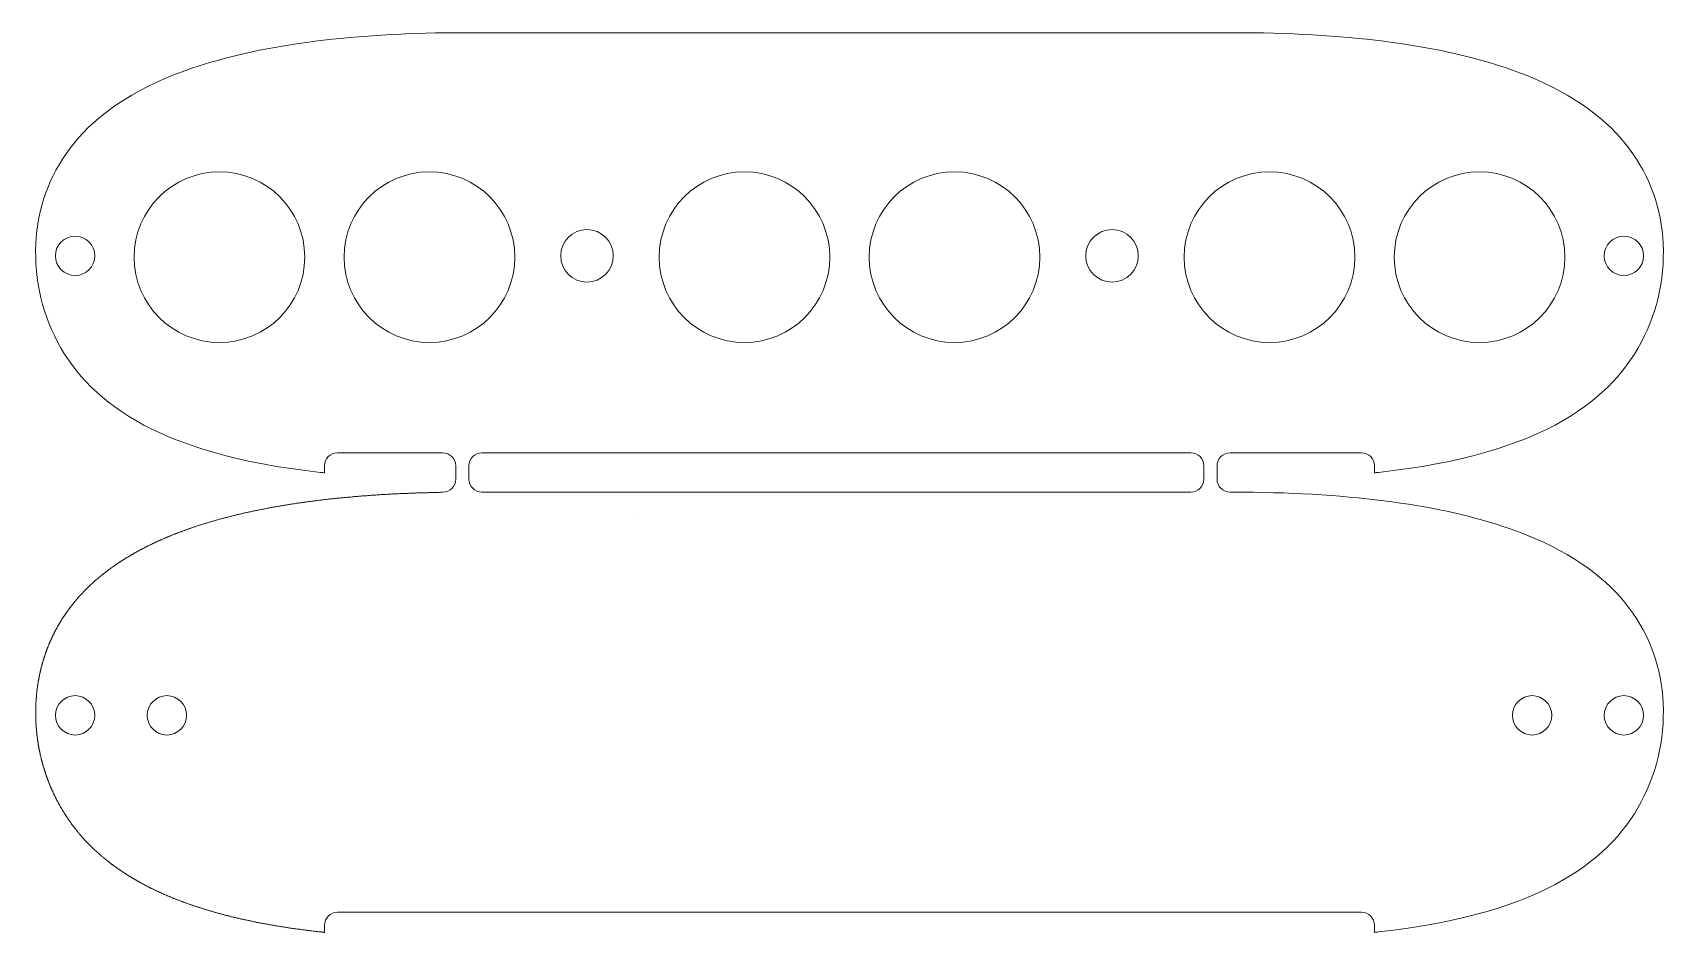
# Model space of a CAD drawing. Header units: millimetres. Extents: x -62 to 62, y -17 to 52.
import ezdxf

# ---------------------------------------------------------------- set-up
doc = ezdxf.new("R2010")
doc.units = ezdxf.units.MM
doc.layers.get('0').update_dxf_attribs({"lineweight": 5, "true_color": 0xffffff})

msp = doc.modelspace()

# ---------------------------------------------------------------- linework, layer by layer
for p, q in [((29.99, 52), (-29.99, 52)), ((-39, 20), (-31, 20)), ((-28, 20), (26, 20)), ((29, 20), (39, 20)), ((-40, 18.47), (-40, 19)), ((-30, 19), (-30, 17.99)), ((-29, 19), (-29, 18)), ((27, 19), (27, 18)), ((28, 19), (28, 18)), ((40, 19), (40, 18.47)), ((-41.89, 16.18), (-41.97, 16.17)), ((-41.81, 16.19), (-41.89, 16.18)), ((-41.74, 16.2), (-41.81, 16.19)), ((-41.66, 16.21), (-41.74, 16.2)), ((-41.58, 16.23), (-41.66, 16.21)), ((-41.5, 16.24), (-41.58, 16.23)), ((-41.42, 16.25), (-41.5, 16.24)), ((-41.34, 16.26), (-41.42, 16.25)), ((-41.27, 16.27), (-41.34, 16.26)), ((-41.19, 16.28), (-41.27, 16.27)), ((-41.11, 16.29), (-41.19, 16.28)), ((-41.03, 16.3), (-41.11, 16.29)), ((-40.95, 16.31), (-41.03, 16.3)), ((-40.87, 16.32), (-40.95, 16.31)), ((-40.79, 16.33), (-40.87, 16.32)), ((-40.71, 16.34), (-40.79, 16.33)), ((-40.63, 16.35), (-40.71, 16.34)), ((-40.55, 16.36), (-40.63, 16.35)), ((-40.47, 16.37), (-40.55, 16.36)), ((-40.39, 16.38), (-40.47, 16.37)), ((-40.31, 16.39), (-40.39, 16.38)), ((-40.23, 16.4), (-40.31, 16.39)), ((-40.15, 16.41), (-40.23, 16.4)), ((-40.07, 16.42), (-40.15, 16.41)), ((-39.98, 16.43), (-40.07, 16.42)), ((-39.9, 16.44), (-39.98, 16.43)), ((-39.82, 16.45), (-39.9, 16.44)), ((-39.74, 16.46), (-39.82, 16.45)), ((-39.66, 16.47), (-39.74, 16.46)), ((-39.58, 16.48), (-39.66, 16.47)), ((-39.49, 16.48), (-39.58, 16.48)), ((-39.41, 16.49), (-39.49, 16.48)), ((-39.33, 16.5), (-39.41, 16.49)), ((-39.25, 16.51), (-39.33, 16.5)), ((-39.16, 16.52), (-39.25, 16.51)), ((-39.08, 16.53), (-39.16, 16.52)), ((-39, 16.54), (-39.08, 16.53)), ((-38.91, 16.55), (-39, 16.54)), ((-38.83, 16.55), (-38.91, 16.55)), ((-38.75, 16.56), (-38.83, 16.55)), ((-38.66, 16.57), (-38.75, 16.56)), ((-38.58, 16.58), (-38.66, 16.57)), ((-38.49, 16.59), (-38.58, 16.58)), ((-38.41, 16.59), (-38.49, 16.59)), ((-38.33, 16.6), (-38.41, 16.59)), ((-38.24, 16.61), (-38.33, 16.6)), ((-38.16, 16.62), (-38.24, 16.61)), ((-38.07, 16.63), (-38.16, 16.62)), ((-37.99, 16.63), (-38.07, 16.63)), ((-37.9, 16.64), (-37.99, 16.63)), ((-37.82, 16.65), (-37.9, 16.64)), ((-37.73, 16.66), (-37.82, 16.65)), ((-37.64, 16.66), (-37.73, 16.66)), ((-37.56, 16.67), (-37.64, 16.66)), ((-37.47, 16.68), (-37.56, 16.67)), ((-37.39, 16.69), (-37.47, 16.68)), ((-37.3, 16.69), (-37.39, 16.69)), ((-37.21, 16.7), (-37.3, 16.69)), ((-37.13, 16.71), (-37.21, 16.7)), ((-37.04, 16.71), (-37.13, 16.71)), ((-36.95, 16.72), (-37.04, 16.71)), ((-36.87, 16.73), (-36.95, 16.72)), ((-36.78, 16.73), (-36.87, 16.73)), ((-36.69, 16.74), (-36.78, 16.73)), ((-36.6, 16.75), (-36.69, 16.74)), ((-36.52, 16.75), (-36.6, 16.75)), ((-36.43, 16.76), (-36.52, 16.75)), ((-36.34, 16.76), (-36.43, 16.76)), ((-36.25, 16.77), (-36.34, 16.76)), ((-36.16, 16.78), (-36.25, 16.77)), ((-36.08, 16.78), (-36.16, 16.78)), ((-35.99, 16.79), (-36.08, 16.78)), ((-35.9, 16.79), (-35.99, 16.79)), ((-35.81, 16.8), (-35.9, 16.79)), ((-35.72, 16.81), (-35.81, 16.8)), ((-35.63, 16.81), (-35.72, 16.81)), ((-35.54, 16.82), (-35.63, 16.81)), ((-35.45, 16.82), (-35.54, 16.82)), ((-35.36, 16.83), (-35.45, 16.82)), ((-35.27, 16.83), (-35.36, 16.83)), ((-35.18, 16.84), (-35.27, 16.83)), ((-35.09, 16.84), (-35.18, 16.84)), ((-35, 16.85), (-35.09, 16.84)), ((-34.91, 16.85), (-35, 16.85)), ((-34.82, 16.86), (-34.91, 16.85)), ((-34.73, 16.86), (-34.82, 16.86)), ((-34.64, 16.87), (-34.73, 16.86)), ((-34.55, 16.87), (-34.64, 16.87)), ((-34.46, 16.88), (-34.55, 16.87)), ((-34.36, 16.88), (-34.46, 16.88)), ((-34.27, 16.89), (-34.36, 16.88)), ((-34.18, 16.89), (-34.27, 16.89)), ((-34.09, 16.89), (-34.18, 16.89)), ((-34, 16.9), (-34.09, 16.89)), ((-33.9, 16.9), (-34, 16.9)), ((-33.81, 16.91), (-33.9, 16.9)), ((-33.72, 16.91), (-33.81, 16.91)), ((-33.63, 16.91), (-33.72, 16.91)), ((-33.53, 16.92), (-33.63, 16.91)), ((-33.44, 16.92), (-33.53, 16.92)), ((-33.35, 16.92), (-33.44, 16.92)), ((-33.25, 16.93), (-33.35, 16.92)), ((-33.16, 16.93), (-33.25, 16.93)), ((-33.07, 16.93), (-33.16, 16.93)), ((-32.97, 16.94), (-33.07, 16.93)), ((-32.88, 16.94), (-32.97, 16.94)), ((-32.79, 16.94), (-32.88, 16.94)), ((-32.69, 16.95), (-32.79, 16.94)), ((-32.6, 16.95), (-32.69, 16.95)), ((-32.5, 16.95), (-32.6, 16.95)), ((-32.41, 16.96), (-32.5, 16.95)), ((-32.31, 16.96), (-32.41, 16.96)), ((-32.22, 16.96), (-32.31, 16.96)), ((-32.12, 16.96), (-32.22, 16.96)), ((-32.03, 16.97), (-32.12, 16.96)), ((-31.93, 16.97), (-32.03, 16.97)), ((-31.84, 16.97), (-31.93, 16.97)), ((-31.74, 16.97), (-31.84, 16.97)), ((-31.64, 16.98), (-31.74, 16.97)), ((-31.55, 16.98), (-31.64, 16.98)), ((-31.45, 16.98), (-31.55, 16.98)), ((-31.35, 16.98), (-31.45, 16.98)), ((-31.26, 16.98), (-31.35, 16.98)), ((-31.16, 16.99), (-31.26, 16.98)), ((-31.06, 16.99), (-31.16, 16.99)), ((-30.97, 16.99), (-31.06, 16.99)), ((26, 17), (-28, 17)), ((29.99, 17), (29, 17)), ((-47.97, 14.94), (-48.03, 14.93)), ((-47.9, 14.96), (-47.97, 14.94)), ((-47.84, 14.98), (-47.9, 14.96)), ((-47.77, 15), (-47.84, 14.98)), ((-47.71, 15.01), (-47.77, 15)), ((-47.65, 15.03), (-47.71, 15.01)), ((-47.58, 15.05), (-47.65, 15.03)), ((-47.52, 15.06), (-47.58, 15.05)), ((-47.45, 15.08), (-47.52, 15.06)), ((-47.39, 15.1), (-47.45, 15.08)), ((-47.32, 15.11), (-47.39, 15.1)), ((-47.26, 15.13), (-47.32, 15.11)), ((-47.19, 15.15), (-47.26, 15.13)), ((-47.12, 15.16), (-47.19, 15.15)), ((-47.06, 15.18), (-47.12, 15.16)), ((-46.99, 15.2), (-47.06, 15.18)), ((-46.93, 15.21), (-46.99, 15.2)), ((-46.86, 15.23), (-46.93, 15.21)), ((-46.79, 15.25), (-46.86, 15.23)), ((-46.73, 15.26), (-46.79, 15.25)), ((-46.66, 15.28), (-46.73, 15.26)), ((-46.59, 15.3), (-46.66, 15.28)), ((-46.53, 15.31), (-46.59, 15.3)), ((-46.46, 15.33), (-46.53, 15.31)), ((-46.39, 15.34), (-46.46, 15.33)), ((-46.32, 15.36), (-46.39, 15.34)), ((-46.26, 15.37), (-46.32, 15.36)), ((-46.19, 15.39), (-46.26, 15.37)), ((-46.12, 15.41), (-46.19, 15.39)), ((-46.05, 15.42), (-46.12, 15.41)), ((-45.98, 15.44), (-46.05, 15.42)), ((-45.91, 15.45), (-45.98, 15.44)), ((-45.85, 15.47), (-45.91, 15.45)), ((-45.78, 15.48), (-45.85, 15.47)), ((-45.71, 15.5), (-45.78, 15.48)), ((-45.64, 15.51), (-45.71, 15.5)), ((-45.57, 15.53), (-45.64, 15.51)), ((-45.5, 15.54), (-45.57, 15.53)), ((-45.43, 15.56), (-45.5, 15.54)), ((-45.36, 15.57), (-45.43, 15.56)), ((-45.29, 15.59), (-45.36, 15.57)), ((-45.22, 15.6), (-45.29, 15.59)), ((-45.15, 15.61), (-45.22, 15.6)), ((-45.08, 15.63), (-45.15, 15.61)), ((-45.01, 15.64), (-45.08, 15.63)), ((-44.94, 15.66), (-45.01, 15.64)), ((-44.86, 15.67), (-44.94, 15.66)), ((-44.79, 15.69), (-44.86, 15.67)), ((-44.72, 15.7), (-44.79, 15.69)), ((-44.65, 15.71), (-44.72, 15.7)), ((-44.58, 15.73), (-44.65, 15.71)), ((-44.51, 15.74), (-44.58, 15.73)), ((-44.44, 15.76), (-44.51, 15.74)), ((-44.36, 15.77), (-44.44, 15.76)), ((-44.29, 15.78), (-44.36, 15.77)), ((-44.22, 15.8), (-44.29, 15.78)), ((-44.15, 15.81), (-44.22, 15.8)), ((-44.07, 15.82), (-44.15, 15.81)), ((-44, 15.84), (-44.07, 15.82)), ((-43.93, 15.85), (-44, 15.84)), ((-43.85, 15.86), (-43.93, 15.85)), ((-43.78, 15.88), (-43.85, 15.86)), ((-43.71, 15.89), (-43.78, 15.88)), ((-43.63, 15.9), (-43.71, 15.89)), ((-43.56, 15.92), (-43.63, 15.9)), ((-43.48, 15.93), (-43.56, 15.92)), ((-43.41, 15.94), (-43.48, 15.93)), ((-43.34, 15.95), (-43.41, 15.94)), ((-43.26, 15.97), (-43.34, 15.95)), ((-43.19, 15.98), (-43.26, 15.97)), ((-43.11, 15.99), (-43.19, 15.98)), ((-43.04, 16), (-43.11, 15.99)), ((-42.96, 16.02), (-43.04, 16)), ((-42.89, 16.03), (-42.96, 16.02)), ((-42.81, 16.04), (-42.89, 16.03)), ((-42.73, 16.05), (-42.81, 16.04)), ((-42.66, 16.06), (-42.73, 16.05)), ((-42.58, 16.08), (-42.66, 16.06)), ((-42.51, 16.09), (-42.58, 16.08)), ((-42.43, 16.1), (-42.51, 16.09)), ((-42.35, 16.11), (-42.43, 16.1)), ((-42.28, 16.12), (-42.35, 16.11)), ((-42.2, 16.14), (-42.28, 16.12)), ((-42.12, 16.15), (-42.2, 16.14)), ((-42.05, 16.16), (-42.12, 16.15)), ((-41.97, 16.17), (-42.05, 16.16)), ((-16, 15), (-16, 15)), ((-51.67, 13.7), (-51.71, 13.69)), ((-51.62, 13.72), (-51.67, 13.7)), ((-51.58, 13.74), (-51.62, 13.72)), ((-51.54, 13.76), (-51.58, 13.74)), ((-51.49, 13.77), (-51.54, 13.76)), ((-51.45, 13.79), (-51.49, 13.77)), ((-51.41, 13.81), (-51.45, 13.79)), ((-51.36, 13.82), (-51.41, 13.81)), ((-51.32, 13.84), (-51.36, 13.82)), ((-51.28, 13.86), (-51.32, 13.84)), ((-51.23, 13.88), (-51.28, 13.86)), ((-51.19, 13.89), (-51.23, 13.88)), ((-51.14, 13.91), (-51.19, 13.89)), ((-51.1, 13.93), (-51.14, 13.91)), ((-51.05, 13.94), (-51.1, 13.93)), ((-51.01, 13.96), (-51.05, 13.94)), ((-50.96, 13.98), (-51.01, 13.96)), ((-50.92, 13.99), (-50.96, 13.98)), ((-50.88, 14.01), (-50.92, 13.99)), ((-50.83, 14.03), (-50.88, 14.01)), ((-50.79, 14.04), (-50.83, 14.03)), ((-50.74, 14.06), (-50.79, 14.04)), ((-50.69, 14.08), (-50.74, 14.06)), ((-50.65, 14.09), (-50.69, 14.08)), ((-50.6, 14.11), (-50.65, 14.09)), ((-50.56, 14.13), (-50.6, 14.11)), ((-50.51, 14.14), (-50.56, 14.13)), ((-50.47, 14.16), (-50.51, 14.14)), ((-50.42, 14.18), (-50.47, 14.16)), ((-50.37, 14.19), (-50.42, 14.18)), ((-50.33, 14.21), (-50.37, 14.19)), ((-50.28, 14.23), (-50.33, 14.21)), ((-50.24, 14.24), (-50.28, 14.23)), ((-50.19, 14.26), (-50.24, 14.24)), ((-50.14, 14.27), (-50.19, 14.26)), ((-50.1, 14.29), (-50.14, 14.27)), ((-50.04, 14.31), (-50.1, 14.29)), ((-49.98, 14.33), (-50.04, 14.31)), ((-49.92, 14.35), (-49.98, 14.33)), ((-49.86, 14.37), (-49.92, 14.35)), ((-49.8, 14.39), (-49.86, 14.37)), ((-49.74, 14.41), (-49.8, 14.39)), ((-49.69, 14.43), (-49.74, 14.41)), ((-49.63, 14.45), (-49.69, 14.43)), ((-49.57, 14.47), (-49.63, 14.45)), ((-49.51, 14.49), (-49.57, 14.47)), ((-49.45, 14.5), (-49.51, 14.49)), ((-49.39, 14.52), (-49.45, 14.5)), ((-49.33, 14.54), (-49.39, 14.52)), ((-49.27, 14.56), (-49.33, 14.54)), ((-49.21, 14.58), (-49.27, 14.56)), ((-49.15, 14.6), (-49.21, 14.58)), ((-49.09, 14.62), (-49.15, 14.6)), ((-49.03, 14.64), (-49.09, 14.62)), ((-48.96, 14.66), (-49.03, 14.64)), ((-48.9, 14.67), (-48.96, 14.66)), ((-48.84, 14.69), (-48.9, 14.67)), ((-48.78, 14.71), (-48.84, 14.69)), ((-48.72, 14.73), (-48.78, 14.71)), ((-48.66, 14.75), (-48.72, 14.73)), ((-48.6, 14.77), (-48.66, 14.75)), ((-48.53, 14.78), (-48.6, 14.77)), ((-48.47, 14.8), (-48.53, 14.78)), ((-48.41, 14.82), (-48.47, 14.8)), ((-48.35, 14.84), (-48.41, 14.82)), ((-48.28, 14.86), (-48.35, 14.84)), ((-48.22, 14.87), (-48.28, 14.86)), ((-48.16, 14.89), (-48.22, 14.87)), ((-48.09, 14.91), (-48.16, 14.89)), ((-48.03, 14.93), (-48.09, 14.91)), ((-54.28, 12.47), (-54.31, 12.45)), ((-54.24, 12.49), (-54.28, 12.47)), ((-54.2, 12.51), (-54.24, 12.49)), ((-54.17, 12.53), (-54.2, 12.51)), ((-54.13, 12.55), (-54.17, 12.53)), ((-54.09, 12.57), (-54.13, 12.55)), ((-54.06, 12.58), (-54.09, 12.57)), ((-54.02, 12.6), (-54.06, 12.58)), ((-53.98, 12.62), (-54.02, 12.6)), ((-53.95, 12.64), (-53.98, 12.62)), ((-53.91, 12.66), (-53.95, 12.64)), ((-53.87, 12.68), (-53.91, 12.66)), ((-53.83, 12.7), (-53.87, 12.68)), ((-53.8, 12.72), (-53.83, 12.7)), ((-53.76, 12.74), (-53.8, 12.72)), ((-53.72, 12.76), (-53.76, 12.74)), ((-53.68, 12.78), (-53.72, 12.76)), ((-53.65, 12.8), (-53.68, 12.78)), ((-53.61, 12.82), (-53.65, 12.8)), ((-53.57, 12.84), (-53.61, 12.82)), ((-53.53, 12.86), (-53.57, 12.84)), ((-53.49, 12.88), (-53.53, 12.86)), ((-53.46, 12.9), (-53.49, 12.88)), ((-53.42, 12.92), (-53.46, 12.9)), ((-53.38, 12.93), (-53.42, 12.92)), ((-53.34, 12.95), (-53.38, 12.93)), ((-53.3, 12.97), (-53.34, 12.95)), ((-53.26, 12.99), (-53.3, 12.97)), ((-53.22, 13.01), (-53.26, 12.99)), ((-53.18, 13.03), (-53.22, 13.01)), ((-53.15, 13.05), (-53.18, 13.03)), ((-53.11, 13.07), (-53.15, 13.05)), ((-53.07, 13.09), (-53.11, 13.07)), ((-53.03, 13.1), (-53.07, 13.09)), ((-52.99, 13.12), (-53.03, 13.1)), ((-52.95, 13.14), (-52.99, 13.12)), ((-52.91, 13.16), (-52.95, 13.14)), ((-52.87, 13.18), (-52.91, 13.16)), ((-52.83, 13.2), (-52.87, 13.18)), ((-52.79, 13.22), (-52.83, 13.2)), ((-52.75, 13.24), (-52.79, 13.22)), ((-52.71, 13.25), (-52.75, 13.24)), ((-52.67, 13.27), (-52.71, 13.25)), ((-52.63, 13.29), (-52.67, 13.27)), ((-52.59, 13.31), (-52.63, 13.29)), ((-52.55, 13.33), (-52.59, 13.31)), ((-52.5, 13.35), (-52.55, 13.33)), ((-52.46, 13.36), (-52.5, 13.35)), ((-52.42, 13.38), (-52.46, 13.36)), ((-52.38, 13.4), (-52.42, 13.38)), ((-52.34, 13.42), (-52.38, 13.4)), ((-52.3, 13.44), (-52.34, 13.42)), ((-52.26, 13.45), (-52.3, 13.44)), ((-52.22, 13.47), (-52.26, 13.45)), ((-52.17, 13.49), (-52.22, 13.47)), ((-52.13, 13.51), (-52.17, 13.49)), ((-52.09, 13.53), (-52.13, 13.51)), ((-52.05, 13.54), (-52.09, 13.53)), ((-52.01, 13.56), (-52.05, 13.54)), ((-51.96, 13.58), (-52.01, 13.56)), ((-51.92, 13.6), (-51.96, 13.58)), ((-51.88, 13.61), (-51.92, 13.6)), ((-51.84, 13.63), (-51.88, 13.61)), ((-51.79, 13.65), (-51.84, 13.63)), ((-51.75, 13.67), (-51.79, 13.65)), ((-51.71, 13.69), (-51.75, 13.67)), ((-56.27, 11.21), (-56.3, 11.19)), ((-56.24, 11.23), (-56.27, 11.21)), ((-56.21, 11.25), (-56.24, 11.23)), ((-56.18, 11.27), (-56.21, 11.25)), ((-56.15, 11.3), (-56.18, 11.27)), ((-56.12, 11.32), (-56.15, 11.3)), ((-56.08, 11.34), (-56.12, 11.32)), ((-56.05, 11.36), (-56.08, 11.34)), ((-56.02, 11.38), (-56.05, 11.36)), ((-55.99, 11.4), (-56.02, 11.38)), ((-55.96, 11.43), (-55.99, 11.4)), ((-55.93, 11.45), (-55.96, 11.43)), ((-55.9, 11.47), (-55.93, 11.45)), ((-55.87, 11.49), (-55.9, 11.47)), ((-55.83, 11.51), (-55.87, 11.49)), ((-55.8, 11.53), (-55.83, 11.51)), ((-55.77, 11.55), (-55.8, 11.53)), ((-55.74, 11.58), (-55.77, 11.55)), ((-55.71, 11.6), (-55.74, 11.58)), ((-55.68, 11.62), (-55.71, 11.6)), ((-55.64, 11.64), (-55.68, 11.62)), ((-55.61, 11.66), (-55.64, 11.64)), ((-55.58, 11.68), (-55.61, 11.66)), ((-55.55, 11.7), (-55.58, 11.68)), ((-55.51, 11.73), (-55.55, 11.7)), ((-55.48, 11.75), (-55.51, 11.73)), ((-55.45, 11.77), (-55.48, 11.75)), ((-55.42, 11.79), (-55.45, 11.77)), ((-55.38, 11.81), (-55.42, 11.79)), ((-55.35, 11.83), (-55.38, 11.81)), ((-55.32, 11.85), (-55.35, 11.83)), ((-55.28, 11.87), (-55.32, 11.85)), ((-55.25, 11.89), (-55.28, 11.87)), ((-55.22, 11.91), (-55.25, 11.89)), ((-55.18, 11.94), (-55.22, 11.91)), ((-55.15, 11.96), (-55.18, 11.94)), ((-55.12, 11.98), (-55.15, 11.96)), ((-55.08, 12), (-55.12, 11.98)), ((-55.05, 12.02), (-55.08, 12)), ((-55.01, 12.04), (-55.05, 12.02)), ((-54.98, 12.06), (-55.01, 12.04)), ((-54.94, 12.08), (-54.98, 12.06)), ((-54.91, 12.1), (-54.94, 12.08)), ((-54.88, 12.12), (-54.91, 12.1)), ((-54.84, 12.14), (-54.88, 12.12)), ((-54.81, 12.16), (-54.84, 12.14)), ((-54.77, 12.18), (-54.81, 12.16)), ((-54.74, 12.2), (-54.77, 12.18)), ((-54.7, 12.22), (-54.74, 12.2)), ((-54.67, 12.24), (-54.7, 12.22)), ((-54.63, 12.26), (-54.67, 12.24)), ((-54.6, 12.28), (-54.63, 12.26)), ((-54.56, 12.3), (-54.6, 12.28)), ((-54.53, 12.33), (-54.56, 12.3)), ((-54.49, 12.35), (-54.53, 12.33)), ((-54.46, 12.37), (-54.49, 12.35)), ((-54.42, 12.39), (-54.46, 12.37)), ((-54.38, 12.41), (-54.42, 12.39)), ((-54.35, 12.43), (-54.38, 12.41)), ((-54.31, 12.45), (-54.35, 12.43)), ((-57.77, 9.98), (-57.79, 9.96)), ((-57.74, 10), (-57.77, 9.98)), ((-57.72, 10.03), (-57.74, 10)), ((-57.69, 10.05), (-57.72, 10.03)), ((-57.67, 10.07), (-57.69, 10.05)), ((-57.64, 10.1), (-57.67, 10.07)), ((-57.62, 10.12), (-57.64, 10.1)), ((-57.59, 10.14), (-57.62, 10.12)), ((-57.56, 10.17), (-57.59, 10.14)), ((-57.54, 10.19), (-57.56, 10.17)), ((-57.51, 10.21), (-57.54, 10.19)), ((-57.49, 10.24), (-57.51, 10.21)), ((-57.46, 10.26), (-57.49, 10.24)), ((-57.43, 10.28), (-57.46, 10.26)), ((-57.41, 10.31), (-57.43, 10.28)), ((-57.38, 10.33), (-57.41, 10.31)), ((-57.35, 10.35), (-57.38, 10.33)), ((-57.33, 10.37), (-57.35, 10.35)), ((-57.3, 10.4), (-57.33, 10.37)), ((-57.27, 10.42), (-57.3, 10.4)), ((-57.24, 10.44), (-57.27, 10.42)), ((-57.22, 10.47), (-57.24, 10.44)), ((-57.19, 10.49), (-57.22, 10.47)), ((-57.16, 10.51), (-57.19, 10.49)), ((-57.14, 10.54), (-57.16, 10.51)), ((-57.11, 10.56), (-57.14, 10.54)), ((-57.08, 10.58), (-57.11, 10.56)), ((-57.05, 10.6), (-57.08, 10.58)), ((-57.02, 10.63), (-57.05, 10.6)), ((-57, 10.65), (-57.02, 10.63)), ((-56.97, 10.67), (-57, 10.65)), ((-56.94, 10.69), (-56.97, 10.67)), ((-56.91, 10.72), (-56.94, 10.69)), ((-56.88, 10.74), (-56.91, 10.72)), ((-56.86, 10.76), (-56.88, 10.74)), ((-56.83, 10.79), (-56.86, 10.76)), ((-56.8, 10.81), (-56.83, 10.79)), ((-56.77, 10.83), (-56.8, 10.81)), ((-56.74, 10.85), (-56.77, 10.83)), ((-56.71, 10.87), (-56.74, 10.85)), ((-56.68, 10.9), (-56.71, 10.87)), ((-56.65, 10.92), (-56.68, 10.9)), ((-56.63, 10.94), (-56.65, 10.92)), ((-56.6, 10.96), (-56.63, 10.94)), ((-56.57, 10.99), (-56.6, 10.96)), ((-56.54, 11.01), (-56.57, 10.99)), ((-56.51, 11.03), (-56.54, 11.01)), ((-56.48, 11.05), (-56.51, 11.03)), ((-56.45, 11.08), (-56.48, 11.05)), ((-56.42, 11.1), (-56.45, 11.08)), ((-56.39, 11.12), (-56.42, 11.1)), ((-56.36, 11.14), (-56.39, 11.12)), ((-56.33, 11.16), (-56.36, 11.14)), ((-56.3, 11.19), (-56.33, 11.16)), ((-58.97, 8.72), (-58.99, 8.7)), ((-58.95, 8.75), (-58.97, 8.72)), ((-58.93, 8.77), (-58.95, 8.75)), ((-58.9, 8.8), (-58.93, 8.77)), ((-58.88, 8.82), (-58.9, 8.8)), ((-58.86, 8.85), (-58.88, 8.82)), ((-58.84, 8.87), (-58.86, 8.85)), ((-58.82, 8.89), (-58.84, 8.87)), ((-58.8, 8.92), (-58.82, 8.89)), ((-58.78, 8.94), (-58.8, 8.92)), ((-58.76, 8.97), (-58.78, 8.94)), ((-58.73, 8.99), (-58.76, 8.97)), ((-58.71, 9.02), (-58.73, 8.99)), ((-58.69, 9.04), (-58.71, 9.02)), ((-58.67, 9.07), (-58.69, 9.04)), ((-58.65, 9.09), (-58.67, 9.07)), ((-58.62, 9.12), (-58.65, 9.09)), ((-58.6, 9.14), (-58.62, 9.12)), ((-58.58, 9.16), (-58.6, 9.14)), ((-58.56, 9.19), (-58.58, 9.16)), ((-58.53, 9.21), (-58.56, 9.19)), ((-58.51, 9.24), (-58.53, 9.21)), ((-58.49, 9.26), (-58.51, 9.24)), ((-58.47, 9.29), (-58.49, 9.26)), ((-58.44, 9.31), (-58.47, 9.29)), ((-58.42, 9.33), (-58.44, 9.31)), ((-58.4, 9.36), (-58.42, 9.33)), ((-58.37, 9.38), (-58.4, 9.36)), ((-58.35, 9.41), (-58.37, 9.38)), ((-58.33, 9.43), (-58.35, 9.41)), ((-58.31, 9.46), (-58.33, 9.43)), ((-58.28, 9.48), (-58.31, 9.46)), ((-58.26, 9.5), (-58.28, 9.48)), ((-58.23, 9.53), (-58.26, 9.5)), ((-58.21, 9.55), (-58.23, 9.53)), ((-58.19, 9.58), (-58.21, 9.55)), ((-58.16, 9.6), (-58.19, 9.58)), ((-58.14, 9.62), (-58.16, 9.6)), ((-58.12, 9.65), (-58.14, 9.62)), ((-58.09, 9.67), (-58.12, 9.65)), ((-58.07, 9.7), (-58.09, 9.67)), ((-58.04, 9.72), (-58.07, 9.7)), ((-58.02, 9.74), (-58.04, 9.72)), ((-57.99, 9.77), (-58.02, 9.74)), ((-57.97, 9.79), (-57.99, 9.77)), ((-57.94, 9.81), (-57.97, 9.79)), ((-57.92, 9.84), (-57.94, 9.81)), ((-57.89, 9.86), (-57.92, 9.84)), ((-57.87, 9.88), (-57.89, 9.86)), ((-57.84, 9.91), (-57.87, 9.88)), ((-57.82, 9.93), (-57.84, 9.91)), ((-57.79, 9.96), (-57.82, 9.93)), ((-59.9, 7.47), (-59.91, 7.45)), ((-59.88, 7.5), (-59.9, 7.47)), ((-59.86, 7.52), (-59.88, 7.5)), ((-59.84, 7.55), (-59.86, 7.52)), ((-59.83, 7.58), (-59.84, 7.55)), ((-59.81, 7.6), (-59.83, 7.58)), ((-59.79, 7.63), (-59.81, 7.6)), ((-59.77, 7.65), (-59.79, 7.63)), ((-59.76, 7.68), (-59.77, 7.65)), ((-59.74, 7.71), (-59.76, 7.68)), ((-59.72, 7.73), (-59.74, 7.71)), ((-59.7, 7.76), (-59.72, 7.73)), ((-59.69, 7.78), (-59.7, 7.76)), ((-59.67, 7.81), (-59.69, 7.78)), ((-59.65, 7.84), (-59.67, 7.81)), ((-59.63, 7.86), (-59.65, 7.84)), ((-59.61, 7.89), (-59.63, 7.86)), ((-59.59, 7.91), (-59.61, 7.89)), ((-59.58, 7.94), (-59.59, 7.91)), ((-59.56, 7.96), (-59.58, 7.94)), ((-59.54, 7.99), (-59.56, 7.96)), ((-59.52, 8.02), (-59.54, 7.99)), ((-59.5, 8.04), (-59.52, 8.02)), ((-59.48, 8.07), (-59.5, 8.04)), ((-59.46, 8.09), (-59.48, 8.07)), ((-59.45, 8.12), (-59.46, 8.09)), ((-59.43, 8.14), (-59.45, 8.12)), ((-59.41, 8.17), (-59.43, 8.14)), ((-59.39, 8.19), (-59.41, 8.17)), ((-59.37, 8.22), (-59.39, 8.19)), ((-59.35, 8.24), (-59.37, 8.22)), ((-59.33, 8.27), (-59.35, 8.24)), ((-59.31, 8.3), (-59.33, 8.27)), ((-59.29, 8.32), (-59.31, 8.3)), ((-59.27, 8.35), (-59.29, 8.32)), ((-59.25, 8.37), (-59.27, 8.35)), ((-59.23, 8.4), (-59.25, 8.37)), ((-59.21, 8.42), (-59.23, 8.4)), ((-59.19, 8.45), (-59.21, 8.42)), ((-59.17, 8.47), (-59.19, 8.45)), ((-59.15, 8.5), (-59.17, 8.47)), ((-59.13, 8.52), (-59.15, 8.5)), ((-59.11, 8.55), (-59.13, 8.52)), ((-59.09, 8.57), (-59.11, 8.55)), ((-59.07, 8.6), (-59.09, 8.57)), ((-59.05, 8.62), (-59.07, 8.6)), ((-59.03, 8.65), (-59.05, 8.62)), ((-59.01, 8.67), (-59.03, 8.65)), ((-58.99, 8.7), (-59.01, 8.67)), ((-60.6, 6.24), (-60.62, 6.22)), ((-60.59, 6.27), (-60.6, 6.24)), ((-60.58, 6.3), (-60.59, 6.27)), ((-60.56, 6.33), (-60.58, 6.3)), ((-60.55, 6.35), (-60.56, 6.33)), ((-60.54, 6.38), (-60.55, 6.35)), ((-60.52, 6.41), (-60.54, 6.38)), ((-60.51, 6.43), (-60.52, 6.41)), ((-60.49, 6.46), (-60.51, 6.43)), ((-60.48, 6.49), (-60.49, 6.46)), ((-60.46, 6.52), (-60.48, 6.49)), ((-60.45, 6.54), (-60.46, 6.52)), ((-60.43, 6.57), (-60.45, 6.54)), ((-60.42, 6.6), (-60.43, 6.57)), ((-60.41, 6.62), (-60.42, 6.6)), ((-60.39, 6.65), (-60.41, 6.62)), ((-60.38, 6.68), (-60.39, 6.65)), ((-60.36, 6.7), (-60.38, 6.68)), ((-60.35, 6.73), (-60.36, 6.7)), ((-60.33, 6.76), (-60.35, 6.73)), ((-60.32, 6.78), (-60.33, 6.76)), ((-60.3, 6.81), (-60.32, 6.78)), ((-60.29, 6.84), (-60.3, 6.81)), ((-60.27, 6.87), (-60.29, 6.84)), ((-60.25, 6.89), (-60.27, 6.87)), ((-60.24, 6.92), (-60.25, 6.89)), ((-60.22, 6.95), (-60.24, 6.92)), ((-60.21, 6.97), (-60.22, 6.95)), ((-60.19, 7), (-60.21, 6.97)), ((-60.18, 7.02), (-60.19, 7)), ((-60.16, 7.05), (-60.18, 7.02)), ((-60.14, 7.08), (-60.16, 7.05)), ((-60.13, 7.1), (-60.14, 7.08)), ((-60.11, 7.13), (-60.13, 7.1)), ((-60.1, 7.16), (-60.11, 7.13)), ((-60.08, 7.18), (-60.1, 7.16)), ((-60.06, 7.21), (-60.08, 7.18)), ((-60.05, 7.24), (-60.06, 7.21)), ((-60.03, 7.26), (-60.05, 7.24)), ((-60.01, 7.29), (-60.03, 7.26)), ((-60, 7.32), (-60.01, 7.29)), ((-59.98, 7.34), (-60, 7.32)), ((-59.96, 7.37), (-59.98, 7.34)), ((-59.95, 7.39), (-59.96, 7.37)), ((-59.93, 7.42), (-59.95, 7.39)), ((-59.91, 7.45), (-59.93, 7.42)), ((-61.15, 5), (-61.16, 4.97)), ((-61.14, 5.03), (-61.15, 5)), ((-61.13, 5.05), (-61.14, 5.03)), ((-61.12, 5.08), (-61.13, 5.05)), ((-61.11, 5.11), (-61.12, 5.08)), ((-61.1, 5.14), (-61.11, 5.11)), ((-61.09, 5.17), (-61.1, 5.14)), ((-61.08, 5.19), (-61.09, 5.17)), ((-61.06, 5.22), (-61.08, 5.19)), ((-61.05, 5.25), (-61.06, 5.22)), ((-61.04, 5.28), (-61.05, 5.25)), ((-61.03, 5.31), (-61.04, 5.28)), ((-61.02, 5.33), (-61.03, 5.31)), ((-61.01, 5.36), (-61.02, 5.33)), ((-61, 5.39), (-61.01, 5.36)), ((-60.99, 5.42), (-61, 5.39)), ((-60.97, 5.45), (-60.99, 5.42)), ((-60.96, 5.47), (-60.97, 5.45)), ((-60.95, 5.5), (-60.96, 5.47)), ((-60.94, 5.53), (-60.95, 5.5)), ((-60.93, 5.56), (-60.94, 5.53)), ((-60.91, 5.58), (-60.93, 5.56)), ((-60.9, 5.61), (-60.91, 5.58)), ((-60.89, 5.64), (-60.9, 5.61)), ((-60.88, 5.67), (-60.89, 5.64)), ((-60.87, 5.7), (-60.88, 5.67)), ((-60.85, 5.72), (-60.87, 5.7)), ((-60.84, 5.75), (-60.85, 5.72)), ((-60.83, 5.78), (-60.84, 5.75)), ((-60.82, 5.81), (-60.83, 5.78)), ((-60.8, 5.83), (-60.82, 5.81)), ((-60.79, 5.86), (-60.8, 5.83)), ((-60.78, 5.89), (-60.79, 5.86)), ((-60.76, 5.92), (-60.78, 5.89)), ((-60.75, 5.94), (-60.76, 5.92)), ((-60.74, 5.97), (-60.75, 5.94)), ((-60.73, 6), (-60.74, 5.97)), ((-60.71, 6.03), (-60.73, 6)), ((-60.7, 6.05), (-60.71, 6.03)), ((-60.69, 6.08), (-60.7, 6.05)), ((-60.67, 6.11), (-60.69, 6.08)), ((-60.66, 6.14), (-60.67, 6.11)), ((-60.65, 6.16), (-60.66, 6.14)), ((-60.63, 6.19), (-60.65, 6.16)), ((-60.62, 6.22), (-60.63, 6.19)), ((-61.55, 3.74), (-61.56, 3.71)), ((-61.54, 3.77), (-61.55, 3.74)), ((-61.53, 3.82), (-61.54, 3.79)), ((-61.54, 3.79), (-61.54, 3.77)), ((-61.52, 3.85), (-61.53, 3.82)), ((-61.51, 3.88), (-61.52, 3.85)), ((-61.5, 3.91), (-61.51, 3.88)), ((-61.49, 3.97), (-61.5, 3.94)), ((-61.5, 3.94), (-61.5, 3.91)), ((-61.48, 4), (-61.49, 3.97)), ((-61.47, 4.03), (-61.48, 4)), ((-61.46, 4.06), (-61.47, 4.03)), ((-61.45, 4.11), (-61.46, 4.08)), ((-61.46, 4.08), (-61.46, 4.06)), ((-61.44, 4.14), (-61.45, 4.11)), ((-61.43, 4.17), (-61.44, 4.14)), ((-61.42, 4.2), (-61.43, 4.17)), ((-61.41, 4.23), (-61.42, 4.2)), ((-61.4, 4.26), (-61.41, 4.23)), ((-61.39, 4.29), (-61.4, 4.26)), ((-61.38, 4.34), (-61.39, 4.31)), ((-61.39, 4.31), (-61.39, 4.29)), ((-61.37, 4.37), (-61.38, 4.34)), ((-61.36, 4.4), (-61.37, 4.37)), ((-61.35, 4.43), (-61.36, 4.4)), ((-61.34, 4.46), (-61.35, 4.43)), ((-61.33, 4.49), (-61.34, 4.46)), ((-61.32, 4.51), (-61.33, 4.49)), ((-61.31, 4.54), (-61.32, 4.51)), ((-61.3, 4.57), (-61.31, 4.54)), ((-61.29, 4.6), (-61.3, 4.57)), ((-61.28, 4.63), (-61.29, 4.6)), ((-61.27, 4.66), (-61.28, 4.63)), ((-61.26, 4.69), (-61.27, 4.66)), ((-61.25, 4.71), (-61.26, 4.69)), ((-61.24, 4.74), (-61.25, 4.71)), ((-61.23, 4.77), (-61.24, 4.74)), ((-61.22, 4.8), (-61.23, 4.77)), ((-61.21, 4.83), (-61.22, 4.8)), ((-61.2, 4.86), (-61.21, 4.83)), ((-61.19, 4.88), (-61.2, 4.86)), ((-61.18, 4.91), (-61.19, 4.88)), ((-61.17, 4.94), (-61.18, 4.91)), ((-61.16, 4.97), (-61.17, 4.94)), ((-61.81, 2.5), (-61.82, 2.47)), ((-61.8, 2.56), (-61.81, 2.53)), ((-61.81, 2.53), (-61.81, 2.5)), ((-61.79, 2.62), (-61.8, 2.59)), ((-61.8, 2.59), (-61.8, 2.56)), ((-61.78, 2.68), (-61.79, 2.65)), ((-61.79, 2.65), (-61.79, 2.62)), ((-61.77, 2.74), (-61.78, 2.71)), ((-61.78, 2.71), (-61.78, 2.68)), ((-61.76, 2.8), (-61.77, 2.77)), ((-61.77, 2.77), (-61.77, 2.74)), ((-61.75, 2.86), (-61.76, 2.83)), ((-61.76, 2.83), (-61.76, 2.8)), ((-61.74, 2.89), (-61.75, 2.86)), ((-61.73, 2.95), (-61.74, 2.92)), ((-61.74, 2.92), (-61.74, 2.89)), ((-61.72, 3), (-61.73, 2.98)), ((-61.73, 2.98), (-61.73, 2.95)), ((-61.71, 3.06), (-61.72, 3.03)), ((-61.72, 3.03), (-61.72, 3)), ((-61.7, 3.09), (-61.71, 3.06)), ((-61.69, 3.15), (-61.7, 3.12)), ((-61.7, 3.12), (-61.7, 3.09)), ((-61.68, 3.18), (-61.69, 3.15)), ((-61.67, 3.24), (-61.68, 3.21)), ((-61.68, 3.21), (-61.68, 3.18)), ((-61.66, 3.27), (-61.67, 3.24)), ((-61.65, 3.33), (-61.66, 3.3)), ((-61.66, 3.3), (-61.66, 3.27)), ((-61.64, 3.36), (-61.65, 3.33)), ((-61.63, 3.42), (-61.64, 3.39)), ((-61.64, 3.39), (-61.64, 3.36)), ((-61.62, 3.45), (-61.63, 3.42)), ((-61.61, 3.5), (-61.62, 3.47)), ((-61.62, 3.47), (-61.62, 3.45)), ((-61.6, 3.53), (-61.61, 3.5)), ((-61.59, 3.59), (-61.6, 3.56)), ((-61.6, 3.56), (-61.6, 3.53)), ((-61.58, 3.62), (-61.59, 3.59)), ((-61.57, 3.65), (-61.58, 3.62)), ((-61.56, 3.71), (-61.57, 3.68)), ((-61.57, 3.68), (-61.57, 3.65)), ((-61.95, 1.36), (-61.96, 1.33)), ((-61.96, 1.33), (-61.96, 1.29)), ((-61.96, 1.29), (-61.96, 1.26)), ((-61.96, 1.26), (-61.96, 1.23)), ((-61.94, 1.49), (-61.95, 1.45)), ((-61.95, 1.45), (-61.95, 1.42)), ((-61.95, 1.42), (-61.95, 1.39)), ((-61.95, 1.39), (-61.95, 1.36)), ((-61.93, 1.58), (-61.94, 1.55)), ((-61.94, 1.55), (-61.94, 1.52)), ((-61.94, 1.52), (-61.94, 1.49)), ((-61.92, 1.68), (-61.93, 1.65)), ((-61.93, 1.65), (-61.93, 1.61)), ((-61.93, 1.61), (-61.93, 1.58)), ((-61.91, 1.77), (-61.92, 1.74)), ((-61.92, 1.74), (-61.92, 1.71)), ((-61.92, 1.71), (-61.92, 1.68)), ((-61.9, 1.87), (-61.91, 1.84)), ((-61.91, 1.84), (-61.91, 1.81)), ((-61.91, 1.81), (-61.91, 1.77)), ((-61.89, 1.96), (-61.9, 1.93)), ((-61.9, 1.93), (-61.9, 1.9)), ((-61.9, 1.9), (-61.9, 1.87)), ((-61.88, 2.02), (-61.89, 1.99)), ((-61.89, 1.99), (-61.89, 1.96)), ((-61.87, 2.11), (-61.88, 2.08)), ((-61.88, 2.08), (-61.88, 2.05)), ((-61.88, 2.05), (-61.88, 2.02)), ((-61.86, 2.17), (-61.87, 2.14)), ((-61.87, 2.14), (-61.87, 2.11)), ((-61.85, 2.23), (-61.86, 2.2)), ((-61.86, 2.2), (-61.86, 2.17)), ((-61.84, 2.32), (-61.85, 2.29)), ((-61.85, 2.29), (-61.85, 2.26)), ((-61.85, 2.26), (-61.85, 2.23)), ((-61.83, 2.38), (-61.84, 2.35)), ((-61.84, 2.35), (-61.84, 2.32)), ((-61.82, 2.44), (-61.83, 2.41)), ((-61.83, 2.41), (-61.83, 2.38)), ((-61.82, 2.47), (-61.82, 2.44)), ((-61.99, 0.65), (-62, 0.62)), ((-62, 0.62), (-62, 0.59)), ((-62, 0.59), (-62, 0.56)), ((-62, 0.56), (-62, 0.52)), ((-62, 0.52), (-62, 0.49)), ((-62, 0.49), (-62, 0.46)), ((-62, 0.46), (-62, 0.43)), ((-62, 0.43), (-62, 0.4)), ((-62, 0.4), (-62, 0.36)), ((-62, 0.36), (-62, 0.33)), ((-62, 0.33), (-62, 0.3)), ((-62, 0.3), (-62, 0.27)), ((-62, 0.27), (-62, 0.23)), ((-62, 0.23), (-62, 0.2)), ((-62, 0.2), (-62, 0.17)), ((-62, 0.17), (-62, 0.14)), ((-62, 0.14), (-62, 0.11)), ((-62, 0.11), (-62, 0.07)), ((-62, 0.07), (-62, 0.04)), ((-62, 0.04), (-62, 0.01)), ((-62, 0.01), (-62, -0.02)), ((-61.98, 0.91), (-61.99, 0.88)), ((-61.99, 0.88), (-61.99, 0.85)), ((-61.99, 0.85), (-61.99, 0.81)), ((-61.99, 0.81), (-61.99, 0.78)), ((-61.99, 0.78), (-61.99, 0.75)), ((-61.99, 0.75), (-61.99, 0.72)), ((-61.99, 0.72), (-61.99, 0.68)), ((-61.99, 0.68), (-61.99, 0.65)), ((-61.97, 1.07), (-61.98, 1.04)), ((-61.98, 1.04), (-61.98, 1.01)), ((-61.98, 1.01), (-61.98, 0.97)), ((-61.98, 0.97), (-61.98, 0.94)), ((-61.98, 0.94), (-61.98, 0.91)), ((-61.96, 1.23), (-61.97, 1.2)), ((-61.97, 1.2), (-61.97, 1.17)), ((-61.97, 1.17), (-61.97, 1.13)), ((-61.97, 1.13), (-61.97, 1.1)), ((-61.97, 1.1), (-61.97, 1.07)), ((-62, -0.02), (-62, -0.06)), ((-62, -0.06), (-62, -0.09)), ((-62, -0.09), (-62, -0.12)), ((-62, -0.12), (-62, -0.15)), ((-62, -0.15), (-62, -0.18)), ((-62, -0.18), (-62, -0.22)), ((-62, -0.22), (-61.99, -0.25)), ((-61.99, -0.25), (-61.99, -0.28)), ((-61.99, -0.28), (-61.99, -0.31)), ((-61.99, -0.31), (-61.99, -0.35)), ((-61.99, -0.35), (-61.99, -0.38)), ((-61.99, -0.38), (-61.99, -0.41)), ((-61.99, -0.41), (-61.99, -0.44)), ((-61.99, -0.44), (-61.99, -0.47)), ((-61.99, -0.47), (-61.98, -0.51)), ((-61.98, -0.51), (-61.98, -0.54)), ((-61.98, -0.54), (-61.98, -0.57)), ((-61.98, -0.57), (-61.98, -0.6)), ((-61.98, -0.6), (-61.98, -0.64)), ((-61.98, -0.64), (-61.98, -0.67)), ((-61.98, -0.67), (-61.97, -0.7)), ((-61.97, -0.7), (-61.97, -0.73)), ((-61.97, -0.73), (-61.97, -0.76)), ((-61.97, -0.76), (-61.97, -0.8)), ((-61.97, -0.8), (-61.97, -0.83)), ((-61.97, -0.83), (-61.96, -0.86)), ((-61.96, -0.86), (-61.96, -0.89)), ((-61.96, -0.89), (-61.96, -0.93)), ((-61.96, -0.93), (-61.96, -0.96)), ((-61.96, -0.96), (-61.95, -0.99)), ((-61.95, -0.99), (-61.95, -1.02)), ((-61.95, -1.02), (-61.95, -1.05)), ((-61.95, -1.05), (-61.95, -1.09)), ((-61.95, -1.09), (-61.94, -1.12)), ((-61.94, -1.12), (-61.94, -1.15)), ((-61.94, -1.15), (-61.94, -1.18)), ((-61.94, -1.18), (-61.93, -1.21)), ((-61.93, -1.21), (-61.93, -1.25)), ((-61.93, -1.25), (-61.93, -1.28)), ((-61.93, -1.28), (-61.92, -1.31)), ((-61.92, -1.31), (-61.92, -1.34)), ((-61.92, -1.34), (-61.92, -1.38)), ((-61.92, -1.38), (-61.91, -1.41)), ((-61.91, -1.41), (-61.91, -1.44)), ((-61.91, -1.44), (-61.91, -1.47)), ((-61.91, -1.47), (-61.9, -1.5)), ((-61.9, -1.5), (-61.9, -1.54)), ((-61.9, -1.54), (-61.89, -1.57)), ((-61.89, -1.57), (-61.89, -1.6)), ((-61.89, -1.6), (-61.89, -1.63)), ((-61.89, -1.63), (-61.88, -1.66)), ((-61.88, -1.66), (-61.88, -1.7)), ((-61.88, -1.7), (-61.87, -1.73)), ((-61.87, -1.73), (-61.87, -1.76)), ((-61.87, -1.76), (-61.87, -1.79)), ((-61.87, -1.79), (-61.86, -1.82)), ((-61.86, -1.82), (-61.86, -1.86)), ((-61.86, -1.86), (-61.85, -1.89)), ((-61.85, -1.89), (-61.85, -1.92)), ((-61.85, -1.92), (-61.84, -1.95)), ((-61.84, -1.95), (-61.84, -1.99)), ((-61.84, -1.99), (-61.83, -2.02)), ((-61.83, -2.02), (-61.83, -2.05)), ((-61.83, -2.05), (-61.82, -2.08)), ((-61.82, -2.08), (-61.82, -2.11)), ((-61.82, -2.11), (-61.81, -2.15)), ((-61.81, -2.15), (-61.81, -2.18)), ((-61.81, -2.18), (-61.8, -2.21)), ((-61.8, -2.21), (-61.8, -2.24)), ((-61.8, -2.24), (-61.79, -2.27)), ((-61.79, -2.27), (-61.79, -2.3)), ((-61.79, -2.3), (-61.78, -2.34)), ((-61.78, -2.34), (-61.77, -2.37)), ((-61.77, -2.37), (-61.77, -2.4)), ((-61.77, -2.4), (-61.76, -2.43)), ((-61.76, -2.43), (-61.76, -2.46)), ((-61.76, -2.46), (-61.75, -2.5)), ((-61.75, -2.5), (-61.75, -2.53)), ((-61.75, -2.53), (-61.74, -2.56)), ((-61.74, -2.56), (-61.73, -2.59)), ((-61.73, -2.59), (-61.73, -2.62)), ((-61.73, -2.62), (-61.72, -2.66)), ((-61.72, -2.66), (-61.71, -2.69)), ((-61.71, -2.69), (-61.71, -2.72)), ((-61.71, -2.72), (-61.7, -2.75)), ((-61.7, -2.75), (-61.69, -2.78)), ((-61.69, -2.78), (-61.69, -2.81)), ((-61.69, -2.81), (-61.68, -2.85)), ((-61.68, -2.85), (-61.67, -2.88)), ((-61.67, -2.88), (-61.67, -2.91)), ((-61.67, -2.91), (-61.66, -2.94)), ((-61.66, -2.94), (-61.65, -2.97)), ((-61.65, -2.97), (-61.65, -3)), ((-61.65, -3), (-61.64, -3.04)), ((-61.64, -3.04), (-61.63, -3.07)), ((-61.63, -3.07), (-61.62, -3.1)), ((-61.62, -3.1), (-61.62, -3.13)), ((-61.62, -3.13), (-61.61, -3.16)), ((-61.61, -3.16), (-61.6, -3.19)), ((-61.6, -3.19), (-61.59, -3.23)), ((-61.59, -3.23), (-61.59, -3.26)), ((-61.59, -3.26), (-61.58, -3.29)), ((-61.58, -3.29), (-61.57, -3.32)), ((-61.57, -3.32), (-61.56, -3.35)), ((-61.56, -3.35), (-61.56, -3.38)), ((-61.56, -3.38), (-61.55, -3.41)), ((-61.55, -3.41), (-61.54, -3.45)), ((-61.54, -3.45), (-61.53, -3.48)), ((-61.53, -3.48), (-61.52, -3.51)), ((-61.52, -3.51), (-61.51, -3.54)), ((-61.51, -3.54), (-61.51, -3.57)), ((-61.51, -3.57), (-61.5, -3.6)), ((-61.5, -3.6), (-61.49, -3.63)), ((-61.49, -3.63), (-61.48, -3.67)), ((-61.48, -3.67), (-61.47, -3.7)), ((-61.47, -3.7), (-61.46, -3.73)), ((-61.46, -3.73), (-61.45, -3.76)), ((-61.45, -3.76), (-61.45, -3.79)), ((-61.45, -3.79), (-61.44, -3.82)), ((-61.44, -3.82), (-61.43, -3.85)), ((-61.43, -3.85), (-61.42, -3.88)), ((-61.42, -3.88), (-61.41, -3.92)), ((-61.41, -3.92), (-61.4, -3.95)), ((-61.4, -3.95), (-61.39, -3.98)), ((-61.39, -3.98), (-61.38, -4.01)), ((-61.38, -4.01), (-61.37, -4.04)), ((-61.37, -4.04), (-61.36, -4.07)), ((-61.36, -4.07), (-61.35, -4.1)), ((-61.35, -4.1), (-61.34, -4.13)), ((-61.34, -4.13), (-61.33, -4.16)), ((-61.33, -4.16), (-61.32, -4.2)), ((-61.32, -4.2), (-61.31, -4.23)), ((-61.31, -4.23), (-61.3, -4.26)), ((-61.3, -4.26), (-61.29, -4.29)), ((-61.29, -4.29), (-61.28, -4.32)), ((-61.28, -4.32), (-61.27, -4.35)), ((-61.27, -4.35), (-61.26, -4.38)), ((-61.26, -4.38), (-61.25, -4.41)), ((-61.25, -4.41), (-61.24, -4.44)), ((-61.24, -4.44), (-61.23, -4.47)), ((-61.23, -4.47), (-61.22, -4.5)), ((-61.22, -4.5), (-61.21, -4.54)), ((-61.21, -4.54), (-61.2, -4.57)), ((-61.2, -4.57), (-61.19, -4.6)), ((-61.19, -4.6), (-61.18, -4.63)), ((-61.18, -4.63), (-61.17, -4.66)), ((-61.17, -4.66), (-61.16, -4.69)), ((-61.16, -4.69), (-61.15, -4.72)), ((-61.15, -4.72), (-61.14, -4.75)), ((-61.14, -4.75), (-61.12, -4.78)), ((-61.12, -4.78), (-61.11, -4.81)), ((-61.11, -4.81), (-61.1, -4.84)), ((-61.1, -4.84), (-61.09, -4.87)), ((-61.09, -4.87), (-61.08, -4.9)), ((-61.08, -4.9), (-61.07, -4.93)), ((-61.07, -4.93), (-61.06, -4.96)), ((-61.06, -4.96), (-61.04, -5)), ((-61.04, -5), (-61.03, -5.03)), ((-61.03, -5.03), (-61.02, -5.06)), ((-61.02, -5.06), (-61.01, -5.09)), ((-61.01, -5.09), (-61, -5.12)), ((-61, -5.12), (-60.99, -5.15)), ((-60.99, -5.15), (-60.97, -5.18)), ((-60.97, -5.18), (-60.96, -5.21)), ((-60.96, -5.21), (-60.95, -5.24)), ((-60.95, -5.24), (-60.94, -5.27)), ((-60.94, -5.27), (-60.92, -5.3)), ((-60.92, -5.3), (-60.91, -5.33)), ((-60.91, -5.33), (-60.9, -5.36)), ((-60.9, -5.36), (-60.89, -5.39)), ((-60.89, -5.39), (-60.87, -5.42)), ((-60.87, -5.42), (-60.86, -5.45)), ((-60.86, -5.45), (-60.85, -5.48)), ((-60.85, -5.48), (-60.84, -5.51)), ((-60.84, -5.51), (-60.82, -5.54)), ((-60.82, -5.54), (-60.81, -5.57)), ((-60.81, -5.57), (-60.8, -5.6)), ((-60.8, -5.6), (-60.78, -5.63)), ((-60.78, -5.63), (-60.77, -5.66)), ((-60.77, -5.66), (-60.76, -5.69)), ((-60.76, -5.69), (-60.74, -5.72)), ((-60.74, -5.72), (-60.73, -5.75)), ((-60.73, -5.75), (-60.72, -5.78)), ((-60.72, -5.78), (-60.7, -5.81)), ((-60.7, -5.81), (-60.69, -5.84)), ((-60.69, -5.84), (-60.68, -5.87)), ((-60.68, -5.87), (-60.66, -5.9)), ((-60.66, -5.9), (-60.65, -5.93)), ((-60.65, -5.93), (-60.63, -5.96)), ((-60.63, -5.96), (-60.62, -5.99)), ((-60.62, -5.99), (-60.61, -6.02)), ((-60.61, -6.02), (-60.59, -6.05)), ((-60.59, -6.05), (-60.58, -6.07)), ((-60.58, -6.07), (-60.56, -6.1)), ((-60.56, -6.1), (-60.55, -6.13)), ((-60.55, -6.13), (-60.54, -6.16)), ((-60.54, -6.16), (-60.52, -6.19)), ((-60.52, -6.19), (-60.51, -6.22)), ((-60.51, -6.22), (-60.49, -6.25)), ((-60.49, -6.25), (-60.48, -6.28)), ((-60.48, -6.28), (-60.46, -6.31)), ((-60.46, -6.31), (-60.45, -6.34)), ((-60.45, -6.34), (-60.43, -6.36)), ((-60.43, -6.36), (-60.42, -6.39)), ((-60.42, -6.39), (-60.41, -6.42)), ((-60.41, -6.42), (-60.39, -6.45)), ((-60.39, -6.45), (-60.38, -6.48)), ((-60.38, -6.48), (-60.36, -6.51)), ((-60.36, -6.51), (-60.35, -6.54)), ((-60.35, -6.54), (-60.33, -6.56)), ((-60.33, -6.56), (-60.32, -6.59)), ((-60.32, -6.59), (-60.3, -6.62)), ((-60.3, -6.62), (-60.28, -6.65)), ((-60.28, -6.65), (-60.27, -6.68)), ((-60.27, -6.68), (-60.25, -6.71)), ((-60.25, -6.71), (-60.24, -6.74)), ((-60.24, -6.74), (-60.22, -6.76)), ((-60.22, -6.76), (-60.21, -6.79)), ((-60.21, -6.79), (-60.19, -6.82)), ((-60.19, -6.82), (-60.18, -6.85)), ((-60.18, -6.85), (-60.16, -6.88)), ((-60.16, -6.88), (-60.14, -6.91)), ((-60.14, -6.91), (-60.13, -6.93)), ((-60.13, -6.93), (-60.11, -6.96)), ((-60.11, -6.96), (-60.1, -6.99)), ((-60.1, -6.99), (-60.08, -7.02)), ((-60.08, -7.02), (-60.06, -7.05)), ((-60.06, -7.05), (-60.05, -7.07)), ((-60.05, -7.07), (-60.03, -7.1)), ((-60.03, -7.1), (-60.01, -7.13)), ((-60.01, -7.13), (-60, -7.16)), ((-60, -7.16), (-59.98, -7.19)), ((-59.98, -7.19), (-59.96, -7.21)), ((-59.96, -7.21), (-59.95, -7.24)), ((-59.95, -7.24), (-59.93, -7.27)), ((-59.93, -7.27), (-59.91, -7.3)), ((-59.91, -7.3), (-59.9, -7.33)), ((-59.9, -7.33), (-59.88, -7.35)), ((-59.88, -7.35), (-59.86, -7.38)), ((-59.86, -7.38), (-59.85, -7.41)), ((-59.85, -7.41), (-59.83, -7.44)), ((-59.83, -7.44), (-59.81, -7.46)), ((-59.81, -7.46), (-59.79, -7.49)), ((-59.79, -7.49), (-59.78, -7.52)), ((-59.78, -7.52), (-59.76, -7.55)), ((-59.76, -7.55), (-59.74, -7.57)), ((-59.74, -7.57), (-59.72, -7.6)), ((-59.72, -7.6), (-59.71, -7.63)), ((-59.71, -7.63), (-59.69, -7.66)), ((-59.69, -7.66), (-59.67, -7.68)), ((-59.67, -7.68), (-59.65, -7.71)), ((-59.65, -7.71), (-59.63, -7.74)), ((-59.63, -7.74), (-59.62, -7.77)), ((-59.62, -7.77), (-59.6, -7.79)), ((-59.6, -7.79), (-59.58, -7.82)), ((-59.58, -7.82), (-59.56, -7.85)), ((-59.56, -7.85), (-59.54, -7.88)), ((-59.54, -7.88), (-59.52, -7.9)), ((-59.52, -7.9), (-59.5, -7.93)), ((-59.5, -7.93), (-59.49, -7.96)), ((-59.49, -7.96), (-59.47, -7.98)), ((-59.47, -7.98), (-59.45, -8.01)), ((-59.45, -8.01), (-59.43, -8.04)), ((-59.43, -8.04), (-59.41, -8.06)), ((-59.41, -8.06), (-59.39, -8.09)), ((-59.39, -8.09), (-59.37, -8.12)), ((-59.37, -8.12), (-59.35, -8.15)), ((-59.35, -8.15), (-59.33, -8.17)), ((-59.33, -8.17), (-59.32, -8.2)), ((-59.32, -8.2), (-59.3, -8.23)), ((-59.3, -8.23), (-59.28, -8.25)), ((-59.28, -8.25), (-59.26, -8.28)), ((-59.26, -8.28), (-59.24, -8.31)), ((-59.24, -8.31), (-59.22, -8.33)), ((-59.22, -8.33), (-59.2, -8.36)), ((-59.2, -8.36), (-59.18, -8.39)), ((-59.18, -8.39), (-59.16, -8.41)), ((-59.16, -8.41), (-59.14, -8.44)), ((-59.14, -8.44), (-59.12, -8.47)), ((-59.12, -8.47), (-59.1, -8.49)), ((-59.1, -8.49), (-59.08, -8.52)), ((-59.08, -8.52), (-59.06, -8.55)), ((-59.06, -8.55), (-59.04, -8.57)), ((-59.04, -8.57), (-59.02, -8.6)), ((-59.02, -8.6), (-59, -8.62)), ((-59, -8.62), (-58.97, -8.65)), ((-58.97, -8.65), (-58.95, -8.68)), ((-58.95, -8.68), (-58.93, -8.7)), ((-58.93, -8.7), (-58.91, -8.73)), ((-58.91, -8.73), (-58.89, -8.76)), ((-58.89, -8.76), (-58.87, -8.78)), ((-58.87, -8.78), (-58.85, -8.81)), ((-58.85, -8.81), (-58.83, -8.83)), ((-58.83, -8.83), (-58.81, -8.86)), ((-58.81, -8.86), (-58.79, -8.89)), ((-58.79, -8.89), (-58.76, -8.91)), ((-58.76, -8.91), (-58.74, -8.94)), ((-58.74, -8.94), (-58.72, -8.96)), ((-58.72, -8.96), (-58.7, -8.99)), ((-58.7, -8.99), (-58.68, -9.02)), ((-58.68, -9.02), (-58.66, -9.04)), ((-58.66, -9.04), (-58.63, -9.07)), ((-58.63, -9.07), (-58.61, -9.09)), ((-58.61, -9.09), (-58.59, -9.12)), ((-58.59, -9.12), (-58.57, -9.15)), ((-58.57, -9.15), (-58.55, -9.17)), ((-58.55, -9.17), (-58.52, -9.2)), ((-58.52, -9.2), (-58.5, -9.22)), ((-58.5, -9.22), (-58.48, -9.25)), ((-58.48, -9.25), (-58.46, -9.27)), ((-58.46, -9.27), (-58.43, -9.3)), ((-58.43, -9.3), (-58.41, -9.32)), ((-58.41, -9.32), (-58.39, -9.35)), ((-58.39, -9.35), (-58.36, -9.38)), ((-58.36, -9.38), (-58.34, -9.4)), ((-58.34, -9.4), (-58.32, -9.43)), ((-58.32, -9.43), (-58.3, -9.45)), ((-58.3, -9.45), (-58.27, -9.48)), ((-58.27, -9.48), (-58.25, -9.5)), ((-58.25, -9.5), (-58.23, -9.53)), ((-58.23, -9.53), (-58.2, -9.55)), ((-58.2, -9.55), (-58.18, -9.58)), ((-58.18, -9.58), (-58.15, -9.6)), ((-58.15, -9.6), (-58.13, -9.63)), ((-58.13, -9.63), (-58.11, -9.65)), ((-58.11, -9.65), (-58.08, -9.68)), ((-58.08, -9.68), (-58.06, -9.7)), ((-58.06, -9.7), (-58.03, -9.73)), ((-58.03, -9.73), (-58.01, -9.75)), ((-58.01, -9.75), (-57.99, -9.78)), ((-57.99, -9.78), (-57.96, -9.8)), ((-57.96, -9.8), (-57.94, -9.83)), ((-57.94, -9.83), (-57.91, -9.85)), ((-57.91, -9.85), (-57.89, -9.88)), ((-57.89, -9.88), (-57.86, -9.9)), ((-57.86, -9.9), (-57.84, -9.93)), ((-57.84, -9.93), (-57.81, -9.95)), ((-57.81, -9.95), (-57.79, -9.98)), ((-57.79, -9.98), (-57.76, -10)), ((-57.76, -10), (-57.74, -10.03)), ((-57.74, -10.03), (-57.71, -10.05)), ((-57.71, -10.05), (-57.69, -10.07)), ((-57.69, -10.07), (-57.66, -10.1)), ((-57.66, -10.1), (-57.64, -10.12)), ((-57.64, -10.12), (-57.61, -10.15)), ((-57.61, -10.15), (-57.59, -10.17)), ((-57.59, -10.17), (-57.56, -10.2)), ((-57.56, -10.2), (-57.54, -10.22)), ((-57.54, -10.22), (-57.51, -10.25)), ((-57.51, -10.25), (-57.48, -10.27)), ((-57.48, -10.27), (-57.46, -10.29)), ((-57.46, -10.29), (-57.43, -10.32)), ((-57.43, -10.32), (-57.4, -10.34)), ((-57.4, -10.34), (-57.38, -10.37)), ((-57.38, -10.37), (-57.35, -10.39)), ((-57.35, -10.39), (-57.33, -10.41)), ((-57.33, -10.41), (-57.3, -10.44)), ((-57.3, -10.44), (-57.27, -10.46)), ((-57.27, -10.46), (-57.25, -10.49)), ((-57.25, -10.49), (-57.22, -10.51)), ((-57.22, -10.51), (-57.19, -10.53)), ((-57.19, -10.53), (-57.16, -10.56)), ((-57.16, -10.56), (-57.14, -10.58)), ((-57.14, -10.58), (-57.11, -10.61)), ((-57.11, -10.61), (-57.08, -10.63)), ((-57.08, -10.63), (-57.06, -10.65)), ((-57.06, -10.65), (-57.03, -10.68)), ((-57.03, -10.68), (-57, -10.7)), ((-57, -10.7), (-56.97, -10.72)), ((-56.97, -10.72), (-56.95, -10.75)), ((-56.95, -10.75), (-56.92, -10.77)), ((-56.92, -10.77), (-56.89, -10.79)), ((-56.89, -10.79), (-56.86, -10.82)), ((-56.86, -10.82), (-56.83, -10.84)), ((-56.83, -10.84), (-56.8, -10.87)), ((-56.8, -10.87), (-56.78, -10.89)), ((-56.78, -10.89), (-56.75, -10.91)), ((-56.75, -10.91), (-56.72, -10.94)), ((-56.72, -10.94), (-56.69, -10.96)), ((-56.69, -10.96), (-56.66, -10.98)), ((-56.66, -10.98), (-56.63, -11.01)), ((-56.63, -11.01), (-56.6, -11.03)), ((-56.6, -11.03), (-56.58, -11.05)), ((-56.58, -11.05), (-56.55, -11.07)), ((-56.55, -11.07), (-56.52, -11.1)), ((-56.52, -11.1), (-56.49, -11.12)), ((-56.49, -11.12), (-56.46, -11.14)), ((-56.46, -11.14), (-56.43, -11.17)), ((-56.43, -11.17), (-56.4, -11.19)), ((-56.4, -11.19), (-56.37, -11.21)), ((-56.37, -11.21), (-56.34, -11.24)), ((-56.34, -11.24), (-56.31, -11.26)), ((-56.31, -11.26), (-56.28, -11.28)), ((-56.28, -11.28), (-56.25, -11.3)), ((-56.25, -11.3), (-56.22, -11.33)), ((-56.22, -11.33), (-56.19, -11.35)), ((-56.19, -11.35), (-56.16, -11.37)), ((-56.16, -11.37), (-56.13, -11.39)), ((-56.13, -11.39), (-56.1, -11.42)), ((-56.1, -11.42), (-56.07, -11.44)), ((-56.07, -11.44), (-56.04, -11.46)), ((-56.04, -11.46), (-56.01, -11.48)), ((-56.01, -11.48), (-55.98, -11.51)), ((-55.98, -11.51), (-55.95, -11.53)), ((-55.95, -11.53), (-55.91, -11.55)), ((-55.91, -11.55), (-55.88, -11.57)), ((-55.88, -11.57), (-55.85, -11.6)), ((-55.85, -11.6), (-55.82, -11.62)), ((-55.82, -11.62), (-55.79, -11.64)), ((-55.79, -11.64), (-55.76, -11.66)), ((-55.76, -11.66), (-55.73, -11.69)), ((-55.73, -11.69), (-55.69, -11.71)), ((-55.69, -11.71), (-55.66, -11.73)), ((-55.66, -11.73), (-55.63, -11.75)), ((-55.63, -11.75), (-55.6, -11.77)), ((-55.6, -11.77), (-55.57, -11.8)), ((-55.57, -11.8), (-55.53, -11.82)), ((-55.53, -11.82), (-55.5, -11.84)), ((-55.5, -11.84), (-55.47, -11.86)), ((-55.47, -11.86), (-55.44, -11.88)), ((-55.44, -11.88), (-55.4, -11.91)), ((-55.4, -11.91), (-55.37, -11.93)), ((-55.37, -11.93), (-55.34, -11.95)), ((-55.34, -11.95), (-55.31, -11.97)), ((-55.31, -11.97), (-55.27, -11.99)), ((-55.27, -11.99), (-55.24, -12.01)), ((-55.24, -12.01), (-55.21, -12.04)), ((-55.21, -12.04), (-55.17, -12.06)), ((-55.17, -12.06), (-55.14, -12.08)), ((-55.14, -12.08), (-55.11, -12.1)), ((-55.11, -12.1), (-55.07, -12.12)), ((-55.07, -12.12), (-55.04, -12.14)), ((-55.04, -12.14), (-55, -12.16)), ((-55, -12.16), (-54.97, -12.19)), ((-54.97, -12.19), (-54.94, -12.21)), ((-54.94, -12.21), (-54.9, -12.23)), ((-54.9, -12.23), (-54.87, -12.25)), ((-54.87, -12.25), (-54.83, -12.27)), ((-54.83, -12.27), (-54.8, -12.29)), ((-54.8, -12.29), (-54.76, -12.31)), ((-54.76, -12.31), (-54.73, -12.33)), ((-54.73, -12.33), (-54.7, -12.35)), ((-54.7, -12.35), (-54.66, -12.38)), ((-54.66, -12.38), (-54.63, -12.4)), ((-54.63, -12.4), (-54.59, -12.42)), ((-54.59, -12.42), (-54.56, -12.44)), ((-54.56, -12.44), (-54.52, -12.46)), ((-54.52, -12.46), (-54.48, -12.48)), ((-54.48, -12.48), (-54.45, -12.5)), ((-54.45, -12.5), (-54.41, -12.52)), ((-54.41, -12.52), (-54.38, -12.54)), ((-54.38, -12.54), (-54.34, -12.56)), ((-54.34, -12.56), (-54.3, -12.59)), ((-54.3, -12.59), (-54.26, -12.61)), ((-54.26, -12.61), (-54.23, -12.63)), ((-54.23, -12.63), (-54.19, -12.65)), ((-54.19, -12.65), (-54.15, -12.67)), ((-54.15, -12.67), (-54.11, -12.69)), ((-54.11, -12.69), (-54.07, -12.72)), ((-54.07, -12.72), (-54.03, -12.74)), ((-54.03, -12.74), (-53.99, -12.76)), ((-53.99, -12.76), (-53.96, -12.78)), ((-53.96, -12.78), (-53.92, -12.8)), ((-53.92, -12.8), (-53.88, -12.82)), ((-53.88, -12.82), (-53.84, -12.84)), ((-53.84, -12.84), (-53.8, -12.87)), ((-53.8, -12.87), (-53.76, -12.89)), ((-53.76, -12.89), (-53.72, -12.91)), ((-53.72, -12.91), (-53.68, -12.93)), ((-53.68, -12.93), (-53.64, -12.95)), ((-53.64, -12.95), (-53.6, -12.97)), ((-53.6, -12.97), (-53.56, -12.99)), ((-53.56, -12.99), (-53.52, -13.01)), ((-53.52, -13.01), (-53.48, -13.03)), ((-53.48, -13.03), (-53.44, -13.06)), ((-53.44, -13.06), (-53.4, -13.08)), ((-53.4, -13.08), (-53.35, -13.1)), ((-53.35, -13.1), (-53.31, -13.12)), ((-53.31, -13.12), (-53.27, -13.14)), ((-53.27, -13.14), (-53.23, -13.16)), ((-53.23, -13.16), (-53.19, -13.18)), ((-53.19, -13.18), (-53.15, -13.2)), ((-53.15, -13.2), (-53.11, -13.22)), ((-53.11, -13.22), (-53.06, -13.24)), ((-53.06, -13.24), (-53.02, -13.26)), ((-53.02, -13.26), (-52.98, -13.28)), ((-52.98, -13.28), (-52.94, -13.3)), ((-52.94, -13.3), (-52.9, -13.32)), ((-52.9, -13.32), (-52.85, -13.34)), ((-52.85, -13.34), (-52.81, -13.36)), ((-52.81, -13.36), (-52.77, -13.38)), ((-52.77, -13.38), (-52.72, -13.4)), ((-52.72, -13.4), (-52.68, -13.42)), ((-52.68, -13.42), (-52.64, -13.44)), ((-52.64, -13.44), (-52.6, -13.46)), ((-52.6, -13.46), (-52.55, -13.48)), ((-52.55, -13.48), (-52.51, -13.5)), ((-52.51, -13.5), (-52.46, -13.52)), ((-52.46, -13.52), (-52.42, -13.54)), ((-52.42, -13.54), (-52.38, -13.56)), ((-52.38, -13.56), (-52.33, -13.58)), ((-52.33, -13.58), (-52.29, -13.6)), ((-52.29, -13.6), (-52.24, -13.62)), ((-52.24, -13.62), (-52.2, -13.64)), ((-52.2, -13.64), (-52.16, -13.66)), ((-52.16, -13.66), (-52.11, -13.68)), ((-52.11, -13.68), (-52.07, -13.7)), ((-52.07, -13.7), (-52.02, -13.72)), ((-52.02, -13.72), (-51.98, -13.74)), ((-51.98, -13.74), (-51.93, -13.76)), ((-51.93, -13.76), (-51.89, -13.78)), ((-51.89, -13.78), (-51.84, -13.79)), ((-51.84, -13.79), (-51.79, -13.81)), ((-51.79, -13.81), (-51.75, -13.83)), ((-51.75, -13.83), (-51.7, -13.85)), ((-51.7, -13.85), (-51.66, -13.87)), ((-51.66, -13.87), (-51.61, -13.89)), ((-51.61, -13.89), (-51.56, -13.91)), ((-51.56, -13.91), (-51.52, -13.93)), ((-51.52, -13.93), (-51.47, -13.95)), ((-51.47, -13.95), (-51.42, -13.96)), ((-51.42, -13.96), (-51.38, -13.98)), ((-51.38, -13.98), (-51.33, -14)), ((-51.33, -14), (-51.28, -14.02)), ((-51.28, -14.02), (-51.24, -14.04)), ((-51.24, -14.04), (-51.19, -14.06)), ((-51.19, -14.06), (-51.14, -14.08)), ((-51.14, -14.08), (-51.09, -14.09)), ((-51.09, -14.09), (-51.05, -14.11)), ((-51.05, -14.11), (-51, -14.13)), ((-51, -14.13), (-50.95, -14.15)), ((-50.95, -14.15), (-50.9, -14.17)), ((-50.9, -14.17), (-50.85, -14.19)), ((-50.85, -14.19), (-50.81, -14.2)), ((-50.81, -14.2), (-50.76, -14.22)), ((-50.76, -14.22), (-50.71, -14.24)), ((-50.71, -14.24), (-50.66, -14.26)), ((-50.66, -14.26), (-50.61, -14.27)), ((-50.61, -14.27), (-50.56, -14.29)), ((-50.56, -14.29), (-50.51, -14.31)), ((-50.51, -14.31), (-50.46, -14.33)), ((-50.46, -14.33), (-50.41, -14.35)), ((-50.41, -14.35), (-50.36, -14.36)), ((-50.36, -14.36), (-50.31, -14.38)), ((-50.31, -14.38), (-50.26, -14.4)), ((-50.26, -14.4), (-50.21, -14.42)), ((-50.21, -14.42), (-50.16, -14.43)), ((-50.16, -14.43), (-50.11, -14.45)), ((-50.11, -14.45), (-50.06, -14.47)), ((-50.06, -14.47), (-50.01, -14.49)), ((-50.01, -14.49), (-49.96, -14.5)), ((-49.96, -14.5), (-49.91, -14.52)), ((-49.91, -14.52), (-49.86, -14.54)), ((-49.86, -14.54), (-49.81, -14.55)), ((-49.81, -14.55), (-49.76, -14.57)), ((-49.76, -14.57), (-49.71, -14.59)), ((-49.71, -14.59), (-49.65, -14.6)), ((-49.65, -14.6), (-49.6, -14.62)), ((-49.6, -14.62), (-49.55, -14.64)), ((-49.55, -14.64), (-49.5, -14.65)), ((-49.5, -14.65), (-49.45, -14.67)), ((-49.45, -14.67), (-49.4, -14.69)), ((-49.4, -14.69), (-49.34, -14.7)), ((-49.34, -14.7), (-49.29, -14.72)), ((-49.29, -14.72), (-49.24, -14.74)), ((-49.24, -14.74), (-49.18, -14.75)), ((-49.18, -14.75), (-49.13, -14.77)), ((-49.13, -14.77), (-49.08, -14.79)), ((-49.08, -14.79), (-49.03, -14.8)), ((-49.03, -14.8), (-48.97, -14.82)), ((-48.97, -14.82), (-48.92, -14.84)), ((-48.92, -14.84), (-48.87, -14.85)), ((-48.87, -14.85), (-48.81, -14.87)), ((-48.81, -14.87), (-48.76, -14.88)), ((-48.76, -14.88), (-48.7, -14.9)), ((-48.7, -14.9), (-48.65, -14.92)), ((-48.65, -14.92), (-48.6, -14.93)), ((-48.6, -14.93), (-48.54, -14.95)), ((-48.54, -14.95), (-48.49, -14.96)), ((-48.49, -14.96), (-48.43, -14.98)), ((-48.43, -14.98), (-48.38, -14.99)), ((-48.38, -14.99), (-48.32, -15.01)), ((-48.32, -15.01), (-48.27, -15.02)), ((-48.27, -15.02), (-48.21, -15.04)), ((-48.21, -15.04), (-48.16, -15.06)), ((-48.16, -15.06), (-48.1, -15.07)), ((-48.1, -15.07), (-48.04, -15.09)), ((-48.04, -15.09), (-47.99, -15.1)), ((-47.99, -15.1), (-47.93, -15.12)), ((-47.93, -15.12), (-47.88, -15.13)), ((-47.88, -15.13), (-47.82, -15.15)), ((-47.82, -15.15), (-47.76, -15.16)), ((-47.76, -15.16), (-47.71, -15.18)), ((-47.71, -15.18), (-47.65, -15.19)), ((-47.65, -15.19), (-47.59, -15.21)), ((-47.59, -15.21), (-47.54, -15.22)), ((-47.54, -15.22), (-47.48, -15.24)), ((-47.48, -15.24), (-47.42, -15.25)), ((-47.42, -15.25), (-47.36, -15.27)), ((-47.36, -15.27), (-47.31, -15.28)), ((-47.31, -15.28), (-47.25, -15.29)), ((-47.25, -15.29), (-47.19, -15.31)), ((-47.19, -15.31), (-47.13, -15.32)), ((-47.13, -15.32), (-47.08, -15.34)), ((-47.08, -15.34), (-47.02, -15.35)), ((-47.02, -15.35), (-46.96, -15.37)), ((-46.96, -15.37), (-46.9, -15.38)), ((-46.9, -15.38), (-46.84, -15.39)), ((-46.84, -15.39), (-46.78, -15.41)), ((-46.78, -15.41), (-46.72, -15.42)), ((-46.72, -15.42), (-46.66, -15.44)), ((-46.66, -15.44), (-46.6, -15.45)), ((-46.6, -15.45), (-46.55, -15.46)), ((-46.55, -15.46), (-46.49, -15.48)), ((-46.49, -15.48), (-46.43, -15.49)), ((-46.43, -15.49), (-46.37, -15.5)), ((-46.37, -15.5), (-46.31, -15.52)), ((-46.31, -15.52), (-46.25, -15.53)), ((-46.25, -15.53), (-46.19, -15.55)), ((-46.19, -15.55), (-46.12, -15.56)), ((-46.12, -15.56), (-46.06, -15.57)), ((-46.06, -15.57), (-46, -15.59)), ((-46, -15.59), (-45.94, -15.6)), ((-45.94, -15.6), (-45.88, -15.61)), ((-45.88, -15.61), (-45.82, -15.63)), ((-45.82, -15.63), (-45.76, -15.64)), ((-45.76, -15.64), (-45.7, -15.65)), ((-45.7, -15.65), (-45.64, -15.66)), ((-45.64, -15.66), (-45.57, -15.68)), ((-45.57, -15.68), (-45.51, -15.69)), ((-45.51, -15.69), (-45.45, -15.7)), ((-45.45, -15.7), (-45.39, -15.72)), ((-45.39, -15.72), (-45.33, -15.73)), ((-45.33, -15.73), (-45.26, -15.74)), ((-45.26, -15.74), (-45.2, -15.75)), ((-45.2, -15.75), (-45.14, -15.77)), ((-45.14, -15.77), (-45.07, -15.78)), ((-45.07, -15.78), (-45.01, -15.79)), ((-45.01, -15.79), (-44.95, -15.8)), ((-44.95, -15.8), (-44.88, -15.82)), ((-44.88, -15.82), (-44.82, -15.83)), ((-44.82, -15.83), (-44.76, -15.84)), ((-44.76, -15.84), (-44.69, -15.85)), ((-44.69, -15.85), (-44.63, -15.86)), ((-44.63, -15.86), (-44.57, -15.88)), ((-44.57, -15.88), (-44.5, -15.89)), ((-44.5, -15.89), (-44.44, -15.9)), ((-44.44, -15.9), (-44.37, -15.91)), ((-44.37, -15.91), (-44.31, -15.92)), ((-44.31, -15.92), (-44.24, -15.93)), ((-44.24, -15.93), (-44.18, -15.95)), ((-44.18, -15.95), (-44.11, -15.96)), ((-44.11, -15.96), (-44.05, -15.97)), ((-44.05, -15.97), (-43.98, -15.98)), ((-43.98, -15.98), (-43.92, -15.99)), ((-43.92, -15.99), (-43.85, -16)), ((-43.85, -16), (-43.78, -16.01)), ((-43.78, -16.01), (-43.72, -16.03)), ((-43.72, -16.03), (-43.65, -16.04)), ((-43.65, -16.04), (-43.58, -16.05)), ((-43.58, -16.05), (-43.52, -16.06)), ((-43.52, -16.06), (-43.45, -16.07)), ((-43.45, -16.07), (-43.38, -16.08)), ((-43.38, -16.08), (-43.32, -16.09)), ((-43.32, -16.09), (-43.25, -16.1)), ((-43.25, -16.1), (-43.18, -16.11)), ((-43.18, -16.11), (-43.12, -16.12)), ((-43.12, -16.12), (-43.05, -16.13)), ((-43.05, -16.13), (-42.98, -16.14)), ((-42.98, -16.14), (-42.91, -16.16)), ((-42.91, -16.16), (-42.84, -16.17)), ((-42.84, -16.17), (-42.78, -16.18)), ((-42.78, -16.18), (-42.71, -16.19)), ((-40, -16.53), (-40, -16)), ((-39, -15), (39, -15)), ((40, -16), (40, -16.53)), ((-42.71, -16.19), (-42.64, -16.2)), ((-42.64, -16.2), (-42.57, -16.21)), ((-42.57, -16.21), (-42.5, -16.22)), ((-42.5, -16.22), (-42.43, -16.23)), ((-42.43, -16.23), (-42.36, -16.24)), ((-42.36, -16.24), (-42.29, -16.25)), ((-42.29, -16.25), (-42.22, -16.26)), ((-42.22, -16.26), (-42.15, -16.27)), ((-42.15, -16.27), (-42.08, -16.28)), ((-42.08, -16.28), (-42.02, -16.29)), ((-42.02, -16.29), (-41.94, -16.3)), ((-41.94, -16.3), (-41.87, -16.3)), ((-41.87, -16.3), (-41.8, -16.31)), ((-41.8, -16.31), (-41.73, -16.32)), ((-41.73, -16.32), (-41.66, -16.33)), ((-41.66, -16.33), (-41.59, -16.34)), ((-41.59, -16.34), (-41.52, -16.35)), ((-41.52, -16.35), (-41.45, -16.36)), ((-41.45, -16.36), (-41.38, -16.37)), ((-41.38, -16.37), (-41.31, -16.38)), ((-41.31, -16.38), (-41.24, -16.39)), ((-41.24, -16.39), (-41.16, -16.4)), ((-41.16, -16.4), (-41.09, -16.41)), ((-41.09, -16.41), (-41.02, -16.41)), ((-41.02, -16.41), (-40.95, -16.42)), ((-40.95, -16.42), (-40.87, -16.43)), ((-40.87, -16.43), (-40.8, -16.44)), ((-40.8, -16.44), (-40.73, -16.45)), ((-40.73, -16.45), (-40.66, -16.46)), ((-40.66, -16.46), (-40.58, -16.46)), ((-40.58, -16.46), (-40.51, -16.47)), ((-40.51, -16.47), (-40.44, -16.48)), ((-40.44, -16.48), (-40.36, -16.49)), ((-40.36, -16.49), (-40.29, -16.5)), ((-40.29, -16.5), (-40.29, -16.5)), ((-40.29, -16.5), (-40.29, -16.5)), ((-40.29, -16.5), (-40.29, -16.5)), ((-40.29, -16.5), (-40.29, -16.5)), ((-40.29, -16.5), (-40.28, -16.5)), ((-40.28, -16.5), (-40.28, -16.5)), ((-40.28, -16.5), (-40.28, -16.5)), ((-40.28, -16.5), (-40.28, -16.5)), ((-40.28, -16.5), (-40.28, -16.5)), ((-40.28, -16.5), (-40.28, -16.5)), ((-40.28, -16.5), (-40.28, -16.5)), ((-40.28, -16.5), (-40.28, -16.5)), ((-40.28, -16.5), (-40.28, -16.5)), ((-40.28, -16.5), (-40.27, -16.5)), ((-40.27, -16.5), (-40.27, -16.5)), ((-40.27, -16.5), (-40.27, -16.5)), ((-40.27, -16.5), (-40.27, -16.5)), ((-40.27, -16.5), (-40.27, -16.5)), ((-40.27, -16.5), (-40.27, -16.5)), ((-40.27, -16.5), (-40.27, -16.5)), ((-40.27, -16.5), (-40.27, -16.5)), ((-40.27, -16.5), (-40.27, -16.5)), ((-40.27, -16.5), (-40.26, -16.5)), ((-40.26, -16.5), (-40.26, -16.5)), ((-40.26, -16.5), (-40.26, -16.5)), ((-40.26, -16.5), (-40.26, -16.5)), ((-40.26, -16.5), (-40.26, -16.5)), ((-40.26, -16.5), (-40.26, -16.5)), ((-40.26, -16.5), (-40.26, -16.5)), ((-40.26, -16.5), (-40.26, -16.5)), ((-40.26, -16.5), (-40.25, -16.5)), ((-40.25, -16.5), (-40.25, -16.5)), ((-40.25, -16.5), (-40.25, -16.5)), ((-40.25, -16.5), (-40.25, -16.5)), ((-40.25, -16.5), (-40.25, -16.5)), ((-40.25, -16.5), (-40.25, -16.5)), ((-40.25, -16.5), (-40.25, -16.5)), ((-40.25, -16.5), (-40.25, -16.5)), ((-40.25, -16.5), (-40.25, -16.5)), ((-40.25, -16.5), (-40.24, -16.5)), ((-40.24, -16.5), (-40.24, -16.5)), ((-40.24, -16.5), (-40.24, -16.5)), ((-40.24, -16.5), (-40.24, -16.5)), ((-40.24, -16.5), (-40.24, -16.5)), ((-40.24, -16.5), (-40.24, -16.5)), ((-40.24, -16.5), (-40.24, -16.5)), ((-40.24, -16.5), (-40.24, -16.5)), ((-40.24, -16.5), (-40.24, -16.5)), ((-40.24, -16.5), (-40.23, -16.5)), ((-40.23, -16.5), (-40.23, -16.5)), ((-40.23, -16.5), (-40.23, -16.5)), ((-40.23, -16.5), (-40.23, -16.5)), ((-40.23, -16.5), (-40.23, -16.5)), ((-40.23, -16.5), (-40.23, -16.5)), ((-40.23, -16.5), (-40.23, -16.5)), ((-40.23, -16.5), (-40.23, -16.5)), ((-40.23, -16.5), (-40.23, -16.5)), ((-40.23, -16.5), (-40.22, -16.5)), ((-40.22, -16.5), (-40.22, -16.5)), ((-40.22, -16.5), (-40.22, -16.51)), ((-40.22, -16.51), (-40.22, -16.51)), ((-40.22, -16.51), (-40.22, -16.51)), ((-40.22, -16.51), (-40.22, -16.51)), ((-40.22, -16.51), (-40.22, -16.51)), ((-40.22, -16.51), (-40.22, -16.51)), ((-40.22, -16.51), (-40.22, -16.51)), ((-40.22, -16.51), (-40.21, -16.51)), ((-40.21, -16.51), (-40.21, -16.51)), ((-40.21, -16.51), (-40.21, -16.51)), ((-40.21, -16.51), (-40.21, -16.51)), ((-40.21, -16.51), (-40.21, -16.51)), ((-40.21, -16.51), (-40.21, -16.51)), ((-40.21, -16.51), (-40.21, -16.51)), ((-40.21, -16.51), (-40.21, -16.51)), ((-40.21, -16.51), (-40.21, -16.51)), ((-40.21, -16.51), (-40.2, -16.51)), ((-40.2, -16.51), (-40.2, -16.51)), ((-40.2, -16.51), (-40.2, -16.51)), ((-40.2, -16.51), (-40.2, -16.51)), ((-40.2, -16.51), (-40.2, -16.51)), ((-40.2, -16.51), (-40.2, -16.51)), ((-40.2, -16.51), (-40.2, -16.51)), ((-40.2, -16.51), (-40.2, -16.51)), ((-40.2, -16.51), (-40.2, -16.51)), ((-40.2, -16.51), (-40.19, -16.51)), ((-40.19, -16.51), (-40.19, -16.51)), ((-40.19, -16.51), (-40.19, -16.51)), ((-40.19, -16.51), (-40.19, -16.51)), ((-40.19, -16.51), (-40.19, -16.51)), ((-40.19, -16.51), (-40.19, -16.51)), ((-40.19, -16.51), (-40.19, -16.51)), ((-40.19, -16.51), (-40.19, -16.51)), ((-40.19, -16.51), (-40.18, -16.51)), ((-40.18, -16.51), (-40.18, -16.51)), ((-40.18, -16.51), (-40.18, -16.51)), ((-40.18, -16.51), (-40.18, -16.51)), ((-40.18, -16.51), (-40.18, -16.51)), ((-40.18, -16.51), (-40.18, -16.51)), ((-40.18, -16.51), (-40.18, -16.51)), ((-40.18, -16.51), (-40.18, -16.51)), ((-40.18, -16.51), (-40.18, -16.51)), ((-40.18, -16.51), (-40.17, -16.51)), ((-40.17, -16.51), (-40.17, -16.51)), ((-40.17, -16.51), (-40.17, -16.51)), ((-40.17, -16.51), (-40.17, -16.51)), ((-40.17, -16.51), (-40.17, -16.51)), ((-40.17, -16.51), (-40.17, -16.51)), ((-40.17, -16.51), (-40.17, -16.51)), ((-40.17, -16.51), (-40.17, -16.51)), ((-40.17, -16.51), (-40.17, -16.51)), ((-40.17, -16.51), (-40.16, -16.51)), ((-40.16, -16.51), (-40.16, -16.51)), ((-40.16, -16.51), (-40.16, -16.51)), ((-40.16, -16.51), (-40.16, -16.51)), ((-40.16, -16.51), (-40.16, -16.51)), ((-40.16, -16.51), (-40.16, -16.51)), ((-40.16, -16.51), (-40.16, -16.51)), ((-40.16, -16.51), (-40.16, -16.51)), ((-40.16, -16.51), (-40.16, -16.51)), ((-40.16, -16.51), (-40.15, -16.51)), ((-40.15, -16.51), (-40.15, -16.51)), ((-40.15, -16.51), (-40.15, -16.51)), ((-40.15, -16.51), (-40.15, -16.51)), ((-40.15, -16.51), (-40.15, -16.51)), ((-40.15, -16.51), (-40.15, -16.51)), ((-40.15, -16.51), (-40.15, -16.51)), ((-40.15, -16.51), (-40.15, -16.51)), ((-40.15, -16.51), (-40.15, -16.51)), ((-40.15, -16.51), (-40.14, -16.51)), ((-40.14, -16.51), (-40.14, -16.51)), ((-40.14, -16.51), (-40.14, -16.51)), ((-40.14, -16.51), (-40.14, -16.51)), ((-40.14, -16.51), (-40.14, -16.51)), ((-40.14, -16.51), (-40.14, -16.51)), ((-40.14, -16.51), (-40.14, -16.51)), ((-40.14, -16.51), (-40.14, -16.51)), ((-40.14, -16.51), (-40.14, -16.51)), ((-40.14, -16.51), (-40.13, -16.51)), ((-40.13, -16.51), (-40.13, -16.51)), ((-40.13, -16.51), (-40.13, -16.51)), ((-40.13, -16.51), (-40.13, -16.51)), ((-40.13, -16.51), (-40.13, -16.52)), ((-40.13, -16.52), (-40.13, -16.52)), ((-40.13, -16.52), (-40.13, -16.52)), ((-40.13, -16.52), (-40.13, -16.52)), ((-40.13, -16.52), (-40.12, -16.52)), ((-40.12, -16.52), (-40.12, -16.52)), ((-40.12, -16.52), (-40.12, -16.52)), ((-40.12, -16.52), (-40.12, -16.52)), ((-40.12, -16.52), (-40.12, -16.52)), ((-40.12, -16.52), (-40.12, -16.52)), ((-40.12, -16.52), (-40.12, -16.52)), ((-40.12, -16.52), (-40.12, -16.52)), ((-40.12, -16.52), (-40.12, -16.52)), ((-40.12, -16.52), (-40.11, -16.52)), ((-40.11, -16.52), (-40.11, -16.52)), ((-40.11, -16.52), (-40.11, -16.52)), ((-40.11, -16.52), (-40.11, -16.52)), ((-40.11, -16.52), (-40.11, -16.52)), ((-40.11, -16.52), (-40.11, -16.52)), ((-40.11, -16.52), (-40.11, -16.52)), ((-40.11, -16.52), (-40.11, -16.52)), ((-40.11, -16.52), (-40.11, -16.52)), ((-40.11, -16.52), (-40.1, -16.52)), ((-40.1, -16.52), (-40.1, -16.52)), ((-40.1, -16.52), (-40.1, -16.52)), ((-40.1, -16.52), (-40.1, -16.52)), ((-40.1, -16.52), (-40.1, -16.52)), ((-40.1, -16.52), (-40.1, -16.52)), ((-40.1, -16.52), (-40.1, -16.52)), ((-40.1, -16.52), (-40.1, -16.52)), ((-40.1, -16.52), (-40.1, -16.52)), ((-40.1, -16.52), (-40.09, -16.52)), ((-40.09, -16.52), (-40.09, -16.52)), ((-40.09, -16.52), (-40.09, -16.52)), ((-40.09, -16.52), (-40.09, -16.52)), ((-40.09, -16.52), (-40.09, -16.52)), ((-40.09, -16.52), (-40.09, -16.52)), ((-40.09, -16.52), (-40.09, -16.52)), ((-40.09, -16.52), (-40.09, -16.52)), ((-40.09, -16.52), (-40.09, -16.52)), ((-40.09, -16.52), (-40.08, -16.52)), ((-40.08, -16.52), (-40.08, -16.52)), ((-40.08, -16.52), (-40.08, -16.52)), ((-40.08, -16.52), (-40.08, -16.52)), ((-40.08, -16.52), (-40.08, -16.52)), ((-40.08, -16.52), (-40.08, -16.52)), ((-40.08, -16.52), (-40.08, -16.52)), ((-40.08, -16.52), (-40.08, -16.52)), ((-40.08, -16.52), (-40.07, -16.52)), ((-40.07, -16.52), (-40.07, -16.52)), ((-40.07, -16.52), (-40.07, -16.52)), ((-40.07, -16.52), (-40.07, -16.52)), ((-40.07, -16.52), (-40.07, -16.52)), ((-40.07, -16.52), (-40.07, -16.52)), ((-40.07, -16.52), (-40.07, -16.52)), ((-40.07, -16.52), (-40.07, -16.52)), ((-40.07, -16.52), (-40.07, -16.52)), ((-40.07, -16.52), (-40.06, -16.52)), ((-40.06, -16.52), (-40.06, -16.52)), ((-40.06, -16.52), (-40.06, -16.52)), ((-40.06, -16.52), (-40.06, -16.52)), ((-40.06, -16.52), (-40.06, -16.52)), ((-40.06, -16.52), (-40.06, -16.52)), ((-40.06, -16.52), (-40.06, -16.52)), ((-40.06, -16.52), (-40.06, -16.52)), ((-40.06, -16.52), (-40.06, -16.52)), ((-40.06, -16.52), (-40.05, -16.52)), ((-40.05, -16.52), (-40.05, -16.52)), ((-40.05, -16.52), (-40.05, -16.52)), ((-40.05, -16.52), (-40.05, -16.52)), ((-40.05, -16.52), (-40.05, -16.52)), ((-40.05, -16.52), (-40.05, -16.52)), ((-40.05, -16.52), (-40.05, -16.52)), ((-40.05, -16.52), (-40.05, -16.52)), ((-40.05, -16.52), (-40.05, -16.52)), ((-40.05, -16.52), (-40.04, -16.52)), ((-40.04, -16.52), (-40.04, -16.52)), ((-40.04, -16.52), (-40.04, -16.52)), ((-40.04, -16.52), (-40.04, -16.52)), ((-40.04, -16.52), (-40.04, -16.52)), ((-40.04, -16.52), (-40.04, -16.52)), ((-40.04, -16.52), (-40.04, -16.52)), ((-40.04, -16.52), (-40.04, -16.52)), ((-40.04, -16.52), (-40.04, -16.53)), ((-40.04, -16.53), (-40.03, -16.53)), ((-40.03, -16.53), (-40.03, -16.53)), ((-40.03, -16.53), (-40.03, -16.53)), ((-40.03, -16.53), (-40.03, -16.53)), ((-40.03, -16.53), (-40.03, -16.53)), ((-40.03, -16.53), (-40.03, -16.53)), ((-40.03, -16.53), (-40.03, -16.53)), ((-40.03, -16.53), (-40.03, -16.53)), ((-40.03, -16.53), (-40.03, -16.53)), ((-40.03, -16.53), (-40.02, -16.53)), ((-40.02, -16.53), (-40.02, -16.53)), ((-40.02, -16.53), (-40.02, -16.53)), ((-40.02, -16.53), (-40.02, -16.53)), ((-40.02, -16.53), (-40.02, -16.53)), ((-40.02, -16.53), (-40.02, -16.53)), ((-40.02, -16.53), (-40.02, -16.53)), ((-40.02, -16.53), (-40.02, -16.53)), ((-40.02, -16.53), (-40.01, -16.53)), ((-40.01, -16.53), (-40.01, -16.53)), ((-40.01, -16.53), (-40.01, -16.53)), ((-40.01, -16.53), (-40.01, -16.53)), ((-40.01, -16.53), (-40.01, -16.53)), ((-40.01, -16.53), (-40.01, -16.53)), ((-40.01, -16.53), (-40.01, -16.53)), ((-40.01, -16.53), (-40.01, -16.53)), ((-40.01, -16.53), (-40.01, -16.53)), ((-40.01, -16.53), (-40, -16.53)), ((-40, -16.53), (-40, -16.53)), ((-40, -16.53), (-40, -16.53)), ((-40, -16.53), (-40, -16.53)), ((-40, -16.53), (-40, -16.53))]:
    msp.add_line(p, q)
msp.add_lwpolyline([(17.5, 52), (-17.5, 52)], close=True)
for centre, radius in [((-48, 34.9), 6.5), ((-48, 34.9), 6.5), ((-32, 34.9), 6.5), ((-32, 34.9), 6.5), ((-8, 34.9), 6.5), ((-8, 34.9), 6.5), ((8, 34.9), 6.5), ((8, 34.9), 6.5), ((32, 34.9), 6.5), ((32, 34.9), 6.5), ((48, 34.9), 6.5), ((-59, 35), 1.5), ((-59, 35), 1.5), ((-20, 35), 2), ((-20, 35), 2), ((20, 35), 2), ((20, 35), 2), ((59, 35), 1.5), ((-59, 0), 1.5), ((-52, 0), 1.5), ((52, 0), 1.5), ((59, 0), 1.5)]:
    msp.add_circle(centre, radius)
for centre, start, end in [((-39, 19), 90, 180), ((-31, 19), 0, 90), ((-28, 19), 90, 180), ((26, 19), 0, 90), ((29, 19), 90, 180), ((39, 19), 0, 90), ((-31, 17.99), 270.8938, 0), ((-28, 18), 180, 270), ((26, 18), 270, 0), ((29, 18), 180, 270), ((-39, -16), 90, 180), ((39, -16), 0, 90)]:
    msp.add_arc(centre, 1, start, end)
for points in [[(-29.99, 52), (-38.41, 51.94), (-45.15, 50.99), (-50.1, 49.29), (-54.09, 47.92), (-56.88, 46.09), (-58.73, 43.99), (-60.58, 41.9), (-61.58, 39.5), (-61.9, 36.93), (-62.23, 34.22), (-61.78, 31.38), (-60.55, 28.87), (-59.34, 26.39), (-57.43, 24.22), (-54.38, 22.46), (-51.16, 20.59), (-46.58, 19.19), (-40.29, 18.5), (-40.19, 18.49), (-40.1, 18.48), (-40, 18.47)], [(29.99, 52), (38.41, 51.94), (45.15, 50.99), (50.1, 49.29), (54.09, 47.92), (56.88, 46.09), (58.73, 43.99), (60.58, 41.9), (61.58, 39.5), (61.9, 36.93), (62.23, 34.22), (61.78, 31.38), (60.55, 28.87), (59.34, 26.39), (57.43, 24.22), (54.38, 22.46), (51.16, 20.59), (46.58, 19.19), (40.29, 18.5), (40.19, 18.49), (40.1, 18.48), (40, 18.47)], [(29.99, 17), (38.41, 16.94), (45.15, 15.99), (50.1, 14.29), (54.09, 12.92), (56.88, 11.09), (58.73, 8.99), (60.58, 6.9), (61.58, 4.5), (61.9, 1.93), (62.23, -0.78), (61.78, -3.62), (60.55, -6.13), (59.34, -8.61), (57.43, -10.78), (54.38, -12.54), (51.16, -14.41), (46.58, -15.81), (40.29, -16.5), (40.19, -16.51), (40.1, -16.52), (40, -16.53)]]:
    msp.add_open_spline(points, degree=3, knots=[0.0000788, 0.0000788, 0.0000788, 0.0000788, 0.1780641, 0.1780641, 0.1780641, 0.3216837, 0.3216837, 0.3216837, 0.4649394, 0.4649394, 0.4649394, 0.6165771, 0.6165771, 0.6165771, 0.7659612, 0.7659612, 0.7659612, 0.9238489, 0.9238489, 0.9238489, 0.926263, 0.926263, 0.926263, 0.926263])

doc.saveas('drawing.dxf')
